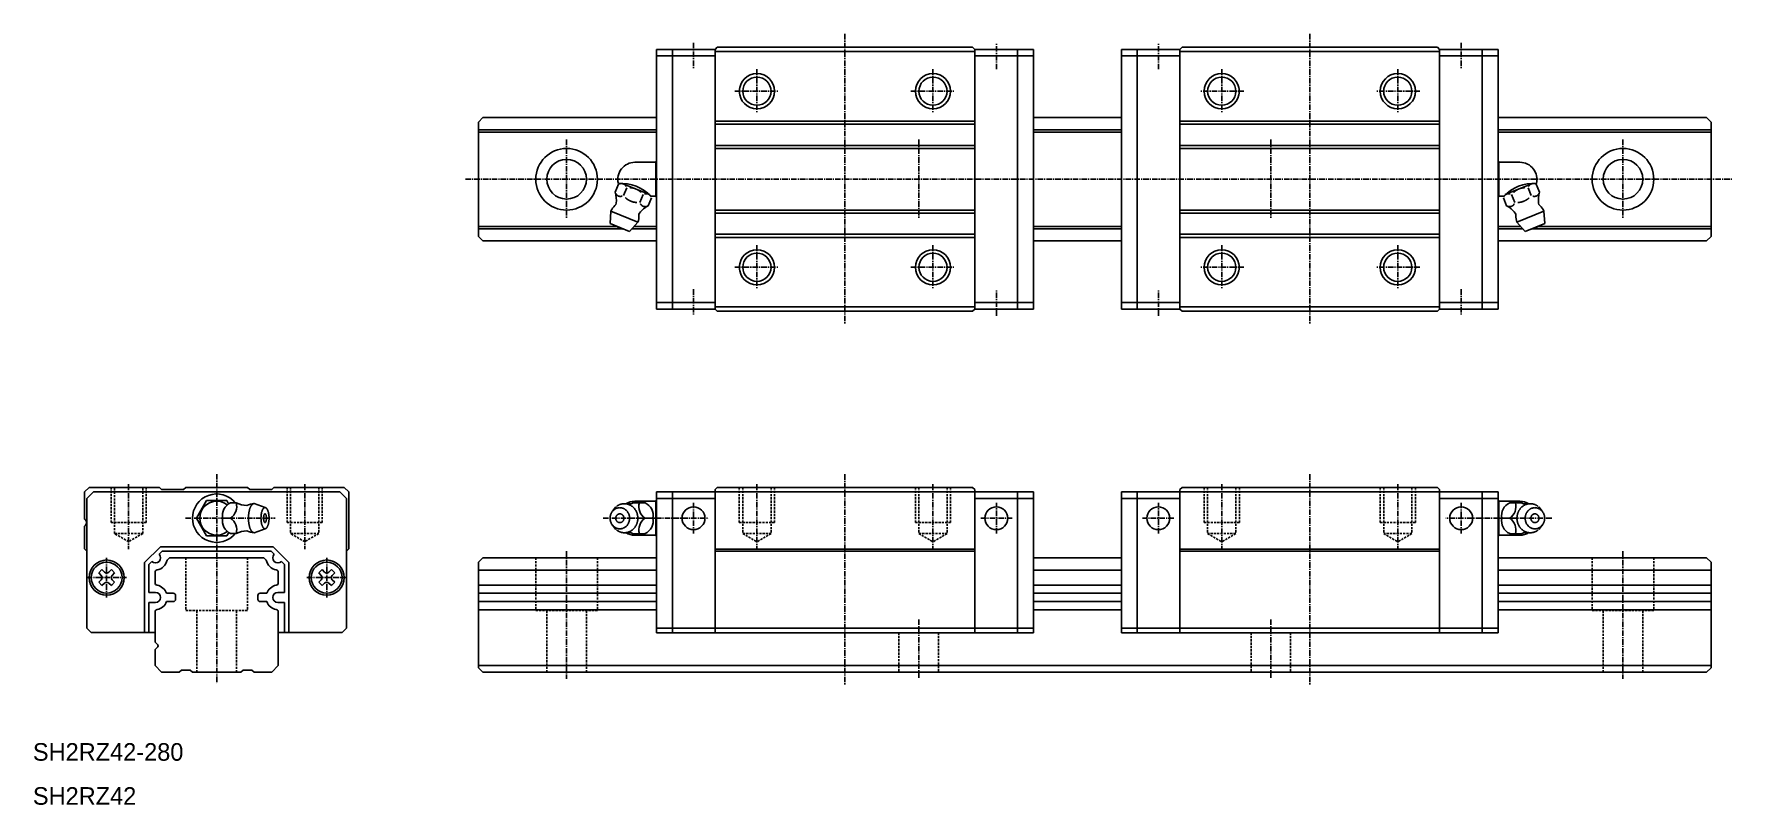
# Model space of a CAD drawing. Extents: x 10 to 396, y 10 to 185.
import ezdxf

# ---------------------------------------------------------------- set-up
doc = ezdxf.new("R2010")
doc.units = 0
doc.linetypes.add('CENTER', pattern=[2, 1.25, -0.25, 0.25, -0.25])
doc.linetypes.add('DASHED', pattern=[0.75, 0.5, -0.25])
doc.layers.get('0').update_dxf_attribs({"linetype": 'CONTINUOUS'})
doc.layers.add('CENTER', color=1, linetype='CENTER')

msp = doc.modelspace()

# ---------------------------------------------------------------- texts
at = {"color": 7, "linetype": 'CONTINUOUS'}
for s, p in [('SH2RZ42-280', (10, 20)), ('SH2RZ42', (10, 10))]:
    msp.add_text(s, height=4, dxfattribs=at).set_placement(p)

# ---------------------------------------------------------------- linework, layer by layer
at = {"color": 7, "linetype": 'CONTINUOUS'}
for p, q in [((151.69, 181.59), (151.69, 122.59)), ((151.69, 181.59), (164.99, 181.59)), ((155.29, 181.59), (155.29, 122.59)), ((165.49, 182.09), (164.99, 181.59)), ((164.99, 181.59), (164.99, 122.59)), ((165.49, 182.09), (223.49, 182.09)), ((223.49, 182.09), (223.99, 181.59)), ((223.99, 181.59), (223.99, 122.59)), ((223.99, 181.59), (237.29, 181.59)), ((233.69, 122.59), (233.69, 181.59)), ((237.29, 122.59), (237.29, 181.59)), ((257.29, 122.59), (257.29, 181.59)), ((270.59, 181.59), (257.29, 181.59)), ((260.89, 122.59), (260.89, 181.59)), ((271.09, 182.09), (270.59, 181.59)), ((270.59, 181.59), (270.59, 122.59)), ((329.09, 182.09), (271.09, 182.09)), ((329.09, 182.09), (329.59, 181.59)), ((329.59, 181.59), (329.59, 122.59)), ((342.89, 181.59), (329.59, 181.59)), ((339.29, 181.59), (339.29, 122.59)), ((342.89, 181.59), (342.89, 122.59)), ((151.69, 180.09), (164.99, 180.09)), ((164.99, 181.09), (223.99, 181.09)), ((223.99, 180.09), (237.29, 180.09)), ((270.59, 180.09), (257.29, 180.09)), ((329.59, 181.09), (270.59, 181.09)), ((342.89, 180.09), (329.59, 180.09)), ((111.25, 165.09), (112.25, 166.09)), ((112.25, 166.09), (151.69, 166.09)), ((237.29, 166.09), (257.29, 166.09)), ((342.89, 166.09), (390.25, 166.09)), ((391.25, 165.09), (390.25, 166.09)), ((111.25, 165.09), (111.25, 139.09)), ((111.25, 163.35), (151.69, 163.35)), ((111.25, 162.8), (151.69, 162.8)), ((164.99, 165.29), (223.99, 165.29)), ((164.99, 164.59), (223.99, 164.59)), ((237.29, 163.35), (257.29, 163.35)), ((237.29, 162.8), (257.29, 162.8)), ((329.59, 165.29), (270.59, 165.29)), ((329.59, 164.59), (270.59, 164.59)), ((342.89, 163.35), (391.25, 163.35)), ((342.89, 162.8), (391.25, 162.8)), ((391.25, 165.09), (391.25, 139.09)), ((164.99, 159.79), (223.99, 159.79)), ((164.99, 159.09), (223.99, 159.09)), ((329.59, 159.79), (270.59, 159.79)), ((329.59, 159.09), (270.59, 159.09)), ((151.54, 155.94), (146.74, 155.94)), ((151.54, 155.94), (151.69, 156.21)), ((151.54, 155.94), (151.54, 148.24)), ((343.05, 155.94), (342.89, 156.21)), ((343.05, 155.94), (343.05, 148.24)), ((343.05, 155.94), (347.84, 155.94)), ((142.29, 149.15), (143.04, 150.94)), ((150.06, 148.6), (143.9, 151.16)), ((344.52, 148.6), (350.69, 151.16)), ((352.29, 149.15), (351.55, 150.94)), ((144.16, 148.37), (144.91, 150.17)), ((147.9, 146.82), (148.65, 148.62)), ((149.78, 146.05), (150.52, 147.84)), ((151.54, 148.24), (150.44, 148.24)), ((151.69, 147.96), (151.54, 148.24)), ((342.89, 147.96), (343.05, 148.24)), ((343.05, 148.24), (344.15, 148.24)), ((344.81, 146.05), (344.07, 147.84)), ((346.68, 146.82), (345.94, 148.62)), ((350.42, 148.37), (349.68, 150.17)), ((141.13, 142.02), (141.33, 144.86)), ((147.43, 142.34), (141.33, 144.86)), ((164.99, 145.09), (223.99, 145.09)), ((164.99, 144.39), (223.99, 144.39)), ((329.59, 145.09), (270.59, 145.09)), ((329.59, 144.39), (270.59, 144.39)), ((347.16, 142.34), (353.26, 144.86)), ((353.46, 142.02), (353.26, 144.86)), ((111.25, 141.37), (142.63, 141.37)), ((111.25, 140.82), (143.86, 140.82)), ((111.25, 139.09), (112.25, 138.09)), ((145.56, 140.19), (141.13, 142.02)), ((147.43, 142.34), (145.56, 140.19)), ((146.11, 140.82), (151.69, 140.82)), ((146.59, 141.37), (151.69, 141.37)), ((164.99, 139.59), (223.99, 139.59)), ((237.29, 141.37), (257.29, 141.37)), ((237.29, 140.82), (257.29, 140.82)), ((329.59, 139.59), (270.59, 139.59)), ((347.99, 141.37), (342.89, 141.37)), ((342.89, 141.37), (347.99, 141.37)), ((348.47, 140.82), (342.89, 140.82)), ((342.89, 140.82), (348.47, 140.82)), ((347.16, 142.34), (349.02, 140.19)), ((349.02, 140.19), (353.46, 142.02)), ((350.56, 140.82), (391.25, 140.82)), ((351.89, 141.37), (391.25, 141.37)), ((391.25, 139.09), (390.25, 138.09)), ((112.25, 138.09), (151.69, 138.09)), ((164.99, 138.89), (223.99, 138.89)), ((237.29, 138.09), (257.29, 138.09)), ((329.59, 138.89), (270.59, 138.89)), ((342.89, 138.09), (390.25, 138.09)), ((151.69, 124.09), (164.99, 124.09)), ((223.99, 124.09), (237.29, 124.09)), ((270.59, 124.09), (257.29, 124.09)), ((342.89, 124.09), (329.59, 124.09)), ((151.69, 122.59), (164.99, 122.59)), ((164.99, 123.09), (223.99, 123.09)), ((164.99, 122.59), (165.49, 122.09)), ((165.49, 122.09), (223.49, 122.09)), ((223.99, 122.59), (223.49, 122.09)), ((223.99, 122.59), (237.29, 122.59)), ((270.59, 122.59), (257.29, 122.59)), ((329.59, 123.09), (270.59, 123.09)), ((270.59, 122.59), (271.09, 122.09)), ((329.09, 122.09), (271.09, 122.09)), ((329.59, 122.59), (329.09, 122.09)), ((342.89, 122.59), (329.59, 122.59)), ((21.75, 81.1), (22.75, 82.1)), ((21.75, 74.91), (21.75, 81.1)), ((22.25, 79.6), (23.75, 81.1)), ((22.75, 82.1), (38.75, 82.1)), ((23.75, 81.1), (79.75, 81.1)), ((39.25, 81.6), (38.75, 82.1)), ((39.25, 81.6), (44.25, 81.6)), ((44.25, 81.6), (44.75, 82.1)), ((44.75, 82.1), (58.75, 82.1)), ((58.75, 82.1), (59.25, 81.6)), ((59.25, 81.6), (64.25, 81.6)), ((64.75, 82.1), (64.25, 81.6)), ((64.75, 82.1), (80.75, 82.1)), ((79.75, 81.1), (81.25, 79.6)), ((80.75, 82.1), (81.75, 81.1)), ((81.75, 81.1), (81.75, 68.1)), ((151.69, 81.09), (151.69, 49.09)), ((164.99, 81.09), (151.69, 81.09)), ((155.29, 81.09), (155.29, 49.09)), ((165.49, 82.09), (164.99, 81.59)), ((164.99, 81.59), (164.99, 49.09)), ((164.99, 81.09), (223.99, 81.09)), ((165.49, 82.09), (223.49, 82.09)), ((223.49, 82.09), (223.99, 81.59)), ((223.99, 81.59), (223.99, 49.09)), ((237.29, 81.09), (223.99, 81.09)), ((233.69, 49.09), (233.69, 81.09)), ((237.29, 49.09), (237.29, 81.09)), ((257.29, 49.09), (257.29, 81.09)), ((257.29, 81.09), (270.59, 81.09)), ((260.89, 49.09), (260.89, 81.09)), ((271.09, 82.09), (270.59, 81.59)), ((270.59, 81.59), (270.59, 49.09)), ((329.59, 81.09), (270.59, 81.09)), ((329.09, 82.09), (271.09, 82.09)), ((329.09, 82.09), (329.59, 81.59)), ((329.59, 81.59), (329.59, 49.09)), ((329.59, 81.09), (342.89, 81.09)), ((339.29, 81.09), (339.29, 49.09)), ((342.89, 81.09), (342.89, 49.09)), ((22.25, 79.6), (22.25, 50.1)), ((49.44, 79.1), (47.13, 75.1)), ((49.44, 79.1), (51.75, 79.1)), ((51.75, 79.1), (54.06, 79.1)), ((54.47, 78.39), (54.06, 79.1)), ((54.9, 78.61), (56.17, 78.61)), ((62.73, 77.5), (60.24, 78.4)), ((81.25, 50.1), (81.25, 79.6)), ((142.47, 77.66), (141.67, 76.66)), ((146.39, 78.59), (149.08, 78.59)), ((151.54, 78.94), (146.74, 78.94)), ((151.54, 78.94), (151.62, 79.09)), ((151.54, 71.24), (151.54, 78.94)), ((151.69, 79.09), (151.62, 79.09)), ((164.99, 79.59), (151.69, 79.59)), ((237.29, 79.59), (223.99, 79.59)), ((257.29, 79.59), (270.59, 79.59)), ((329.59, 79.59), (342.89, 79.59)), ((342.89, 79.09), (342.96, 79.09)), ((343.05, 78.94), (342.96, 79.09)), ((343.05, 71.24), (343.05, 78.94)), ((343.05, 78.94), (347.84, 78.94)), ((348.19, 78.59), (345.51, 78.59)), ((352.11, 77.66), (352.92, 76.66)), ((21.85, 74.81), (21.75, 74.91)), ((21.85, 73.4), (21.75, 73.3)), ((49.44, 71.1), (47.13, 75.1)), ((53.1, 75.1), (54.9, 75.1)), ((142.47, 72.51), (141.67, 73.51)), ((150.86, 75.09), (149.07, 75.09)), ((343.72, 75.09), (345.52, 75.09)), ((352.11, 72.51), (352.92, 73.51)), ((21.75, 68.1), (21.75, 73.3)), ((49.44, 71.1), (51.75, 71.1)), ((51.75, 71.1), (54.06, 71.1)), ((54.48, 71.84), (54.06, 71.1)), ((54.9, 71.6), (56.17, 71.6)), ((62.73, 72.7), (60.24, 71.8)), ((146.39, 71.58), (149.08, 71.58)), ((151.54, 71.24), (146.74, 71.24)), ((151.62, 71.09), (151.54, 71.24)), ((151.69, 71.09), (151.62, 71.09)), ((342.89, 71.09), (342.96, 71.09)), ((342.96, 71.09), (343.05, 71.24)), ((343.05, 71.24), (347.84, 71.24)), ((348.19, 71.58), (345.51, 71.58)), ((22.25, 67.6), (21.75, 68.1)), ((38.95, 68.6), (35.35, 65)), ((39.37, 67.6), (38.67, 66.91)), ((38.95, 68.6), (64.55, 68.6)), ((39.37, 67.6), (64.14, 67.6)), ((41.04, 66.1), (40.49, 65.55)), ((41.04, 66.1), (62.46, 66.1)), ((63.01, 65.55), (62.46, 66.1)), ((64.83, 66.91), (64.14, 67.6)), ((68.15, 65), (64.55, 68.6)), ((81.75, 68.1), (81.25, 67.6)), ((111.25, 65.1), (112.25, 66.1)), ((151.69, 66.1), (112.25, 66.1)), ((164.99, 68.09), (223.99, 68.09)), ((164.99, 67.59), (223.99, 67.59)), ((257.29, 66.1), (237.29, 66.1)), ((329.59, 68.09), (270.59, 68.09)), ((329.59, 67.59), (270.59, 67.59)), ((390.25, 66.1), (342.89, 66.1)), ((390.25, 66.1), (391.25, 65.1)), ((24.94, 62.67), (25.69, 63.41)), ((24.94, 62.67), (25.51, 62.1)), ((25.69, 63.41), (26.26, 62.84)), ((27.25, 62.84), (27.82, 63.41)), ((27.82, 63.41), (28.56, 62.67)), ((27.99, 62.1), (28.56, 62.67)), ((35.35, 65), (35.35, 49.1)), ((37.05, 65.28), (36.35, 64.59)), ((36.35, 64.59), (36.35, 58.25)), ((37.75, 60.45), (37.75, 62.76)), ((65.75, 62.76), (65.75, 60.45)), ((67.15, 64.59), (66.46, 65.28)), ((67.15, 58.25), (67.15, 64.59)), ((68.15, 49.1), (68.15, 65)), ((74.94, 62.67), (75.69, 63.41)), ((74.94, 62.67), (75.51, 62.1)), ((75.69, 63.41), (76.26, 62.84)), ((77.25, 62.84), (77.82, 63.41)), ((77.82, 63.41), (78.56, 62.67)), ((77.99, 62.1), (78.56, 62.67)), ((111.25, 65.1), (111.25, 41.1)), ((111.25, 63.29), (151.69, 63.29)), ((237.29, 63.29), (257.29, 63.29)), ((342.89, 63.29), (391.25, 63.29)), ((391.25, 65.1), (391.25, 41.1)), ((25.51, 61.11), (24.94, 60.54)), ((25.69, 59.8), (24.94, 60.54)), ((26.26, 60.37), (25.69, 59.8)), ((27.82, 59.8), (27.25, 60.37)), ((28.56, 60.54), (27.82, 59.8)), ((28.56, 60.54), (27.99, 61.11)), ((36.35, 58.25), (37.85, 58.25)), ((40.37, 58.05), (41.9, 58.05)), ((61.6, 58.05), (63.13, 58.05)), ((65.65, 58.25), (67.15, 58.25)), ((75.51, 61.11), (74.94, 60.54)), ((75.69, 59.8), (74.94, 60.54)), ((76.26, 60.37), (75.69, 59.8)), ((77.82, 59.8), (77.25, 60.37)), ((78.56, 60.54), (77.82, 59.8)), ((78.56, 60.54), (77.99, 61.11)), ((111.25, 59.92), (151.69, 59.92)), ((111.25, 58.05), (151.69, 58.05)), ((237.29, 59.92), (257.29, 59.92)), ((237.29, 58.05), (257.29, 58.05)), ((342.89, 59.92), (391.25, 59.92)), ((342.89, 58.05), (391.25, 58.05)), ((36.35, 55.95), (36.35, 49.1)), ((36.35, 55.95), (37.85, 55.95)), ((40.37, 56.15), (41.9, 56.15)), ((42.4, 56.65), (42.4, 57.55)), ((61.1, 57.55), (61.1, 56.65)), ((61.6, 56.15), (63.13, 56.15)), ((65.65, 55.95), (67.15, 55.95)), ((67.15, 49.1), (67.15, 55.95)), ((111.25, 56.15), (151.69, 56.15)), ((111.25, 54.29), (151.69, 54.29)), ((237.29, 56.15), (257.29, 56.15)), ((237.29, 54.29), (257.29, 54.29)), ((342.89, 56.15), (391.25, 56.15)), ((342.89, 54.29), (391.25, 54.29)), ((37.75, 46.95), (37.75, 53.76)), ((65.75, 53.76), (65.75, 41.6)), ((22.25, 50.1), (23.25, 49.1)), ((23.25, 49.1), (37.75, 49.1)), ((37.75, 46.95), (38.35, 46.35)), ((65.75, 49.1), (80.25, 49.1)), ((80.25, 49.1), (81.25, 50.1)), ((151.69, 50.09), (237.29, 50.09)), ((151.69, 49.09), (237.29, 49.09)), ((342.89, 50.09), (257.29, 50.09)), ((342.89, 49.09), (257.29, 49.09)), ((38.35, 45.86), (37.75, 45.26)), ((37.75, 41.6), (37.75, 45.26)), ((37.75, 41.6), (39.25, 40.1)), ((39.25, 40.1), (43.25, 40.1)), ((43.75, 40.6), (43.25, 40.1)), ((43.75, 40.6), (45.75, 40.6)), ((45.75, 40.6), (46.25, 40.1)), ((46.25, 40.1), (57.25, 40.1)), ((57.25, 40.1), (57.75, 40.6)), ((57.75, 40.6), (59.75, 40.6)), ((60.25, 40.1), (59.75, 40.6)), ((60.25, 40.1), (64.25, 40.1)), ((64.25, 40.1), (65.75, 41.6)), ((111.25, 41.6), (391.25, 41.6)), ((111.25, 41.1), (112.25, 40.1)), ((112.25, 40.1), (390.25, 40.1)), ((390.25, 40.1), (391.25, 41.1))]:
    msp.add_line(p, q, dxfattribs=at)
at = {"color": 3, "linetype": 'DASHED'}
for p, q in [((27.75, 74.1), (27.75, 82.1)), ((28.55, 71.6), (28.55, 82.1)), ((34.95, 71.6), (34.95, 82.1)), ((35.75, 74.1), (35.75, 82.1)), ((67.75, 82.1), (67.75, 74.1)), ((68.55, 82.1), (68.55, 71.6)), ((74.95, 82.1), (74.95, 71.6)), ((75.75, 82.1), (75.75, 74.1)), ((170.49, 82.09), (170.49, 74.09)), ((171.29, 82.09), (171.29, 71.59)), ((177.69, 82.09), (177.69, 71.59)), ((178.49, 82.09), (178.49, 74.09)), ((210.49, 82.09), (210.49, 74.09)), ((211.29, 82.09), (211.29, 71.59)), ((217.69, 82.09), (217.69, 71.59)), ((218.49, 82.09), (218.49, 74.09)), ((276.09, 82.09), (276.09, 74.09)), ((276.89, 82.09), (276.89, 71.59)), ((283.29, 82.09), (283.29, 71.59)), ((284.09, 82.09), (284.09, 74.09)), ((316.09, 82.09), (316.09, 74.09)), ((316.89, 82.09), (316.89, 71.59)), ((323.29, 82.09), (323.29, 71.59)), ((324.09, 82.09), (324.09, 74.09)), ((27.75, 74.1), (35.75, 74.1)), ((67.75, 74.1), (75.75, 74.1)), ((170.49, 74.09), (178.49, 74.09)), ((210.49, 74.09), (218.49, 74.09)), ((284.09, 74.09), (276.09, 74.09)), ((324.09, 74.09), (316.09, 74.09)), ((31.75, 69.76), (28.55, 71.6)), ((28.55, 71.6), (34.95, 71.6)), ((34.95, 71.6), (31.75, 69.76)), ((71.75, 69.76), (68.55, 71.6)), ((68.55, 71.6), (74.95, 71.6)), ((74.95, 71.6), (71.75, 69.76)), ((171.29, 71.59), (174.49, 69.74)), ((171.29, 71.59), (177.69, 71.59)), ((177.69, 71.59), (174.49, 69.74)), ((211.29, 71.59), (214.49, 69.74)), ((211.29, 71.59), (217.69, 71.59)), ((217.69, 71.59), (214.49, 69.74)), ((283.29, 71.59), (276.89, 71.59)), ((276.89, 71.59), (280.09, 69.74)), ((283.29, 71.59), (280.09, 69.74)), ((323.29, 71.59), (316.89, 71.59)), ((316.89, 71.59), (320.09, 69.74)), ((323.29, 71.59), (320.09, 69.74)), ((44.75, 66.1), (44.75, 54.1)), ((58.75, 66.1), (58.75, 54.1)), ((124.25, 66.1), (124.25, 54.1)), ((138.25, 66.1), (138.25, 54.1)), ((364.25, 66.1), (364.25, 54.1)), ((378.25, 66.1), (378.25, 54.1)), ((44.75, 54.1), (58.75, 54.1)), ((47.25, 54.1), (47.25, 40.1)), ((56.25, 54.1), (56.25, 40.1)), ((124.25, 54.1), (138.25, 54.1)), ((126.75, 54.1), (126.75, 40.1)), ((135.75, 54.1), (135.75, 40.1)), ((364.25, 54.1), (378.25, 54.1)), ((366.75, 54.1), (366.75, 40.1)), ((375.75, 54.1), (375.75, 40.1)), ((206.75, 49.09), (206.75, 40.1)), ((215.75, 49.09), (215.75, 40.1)), ((286.75, 49.09), (286.75, 40.1)), ((295.75, 49.09), (295.75, 40.1))]:
    msp.add_line(p, q, dxfattribs=at)
at = {"color": 7, "linetype": 'CONTINUOUS'}
for points in [[(144.77, 150.49, 0), (144.76, 150.5, 0), (144.75, 150.51, 0), (144.75, 150.53, 0), (144.74, 150.54, 0), (144.73, 150.55, 0), (144.73, 150.56, 0), (144.72, 150.57, 0), (144.71, 150.59, 0), (144.7, 150.6, 0), (144.7, 150.61, 0), (144.69, 150.62, 0), (144.68, 150.63, 0), (144.67, 150.64, 0), (144.66, 150.65, 0), (144.66, 150.66, 0), (144.65, 150.67, 0), (144.64, 150.68, 0), (144.63, 150.69, 0), (144.62, 150.7, 0), (144.62, 150.72, 0), (144.61, 150.72, 0), (144.6, 150.73, 0), (144.59, 150.74, 0), (144.58, 150.75, 0), (144.57, 150.76, 0), (144.56, 150.77, 0), (144.55, 150.78, 0), (144.54, 150.79, 0), (144.54, 150.8, 0), (144.53, 150.81, 0), (144.52, 150.82, 0), (144.51, 150.83, 0), (144.5, 150.84, 0), (144.49, 150.84, 0), (144.48, 150.85, 0), (144.47, 150.86, 0), (144.46, 150.87, 0), (144.45, 150.88, 0), (144.44, 150.89, 0), (144.43, 150.89, 0), (144.42, 150.9, 0), (144.41, 150.91, 0), (144.4, 150.92, 0), (144.39, 150.92, 0), (144.38, 150.93, 0), (144.37, 150.94, 0), (144.36, 150.94, 0), (144.35, 150.95, 0), (144.34, 150.96, 0), (144.33, 150.97, 0), (144.32, 150.97, 0), (144.31, 150.98, 0), (144.3, 150.98, 0), (144.28, 150.99, 0), (144.27, 151, 0), (144.26, 151, 0), (144.25, 151.01, 0), (144.24, 151.01, 0), (144.23, 151.02, 0), (144.22, 151.02, 0), (144.21, 151.03, 0), (144.2, 151.03, 0), (144.19, 151.04, 0), (144.17, 151.04, 0), (144.16, 151.05, 0), (144.15, 151.05, 0), (144.14, 151.06, 0), (144.13, 151.06, 0), (144.12, 151.07, 0), (144.1, 151.07, 0), (144.09, 151.07, 0), (144.08, 151.08, 0), (144.07, 151.08, 0), (144.06, 151.09, 0), (144.04, 151.09, 0), (144.03, 151.09, 0), (144.02, 151.09, 0), (144.01, 151.1, 0), (144, 151.1, 0), (143.98, 151.1, 0), (143.97, 151.1, 0), (143.96, 151.11, 0), (143.95, 151.11, 0), (143.94, 151.11, 0), (143.92, 151.11, 0), (143.91, 151.12, 0), (143.9, 151.12, 0), (143.88, 151.12, 0), (143.87, 151.12, 0), (143.86, 151.12, 0), (143.85, 151.12, 0), (143.83, 151.12, 0), (143.82, 151.13, 0), (143.81, 151.13, 0), (143.8, 151.13, 0), (143.78, 151.13, 0), (143.77, 151.13, 0), (143.76, 151.13, 0), (143.75, 151.13, 0), (143.73, 151.13, 0), (143.72, 151.13, 0), (143.71, 151.13, 0), (143.69, 151.13, 0), (143.68, 151.13, 0), (143.67, 151.13, 0), (143.65, 151.13, 0), (143.64, 151.12, 0), (143.63, 151.12, 0), (143.62, 151.12, 0), (143.6, 151.12, 0), (143.59, 151.12, 0), (143.57, 151.12, 0), (143.56, 151.12, 0), (143.55, 151.11, 0), (143.54, 151.11, 0), (143.52, 151.11, 0), (143.51, 151.11, 0), (143.5, 151.1, 0), (143.48, 151.1, 0), (143.47, 151.1, 0), (143.46, 151.1, 0), (143.44, 151.09, 0), (143.43, 151.09, 0), (143.42, 151.09, 0), (143.4, 151.09, 0), (143.39, 151.08, 0), (143.38, 151.08, 0), (143.36, 151.07, 0)], [(349.82, 150.49, 0), (349.82, 150.5, 0), (349.83, 150.51, 0), (349.84, 150.53, 0), (349.84, 150.54, 0), (349.85, 150.55, 0), (349.86, 150.56, 0), (349.87, 150.57, 0), (349.87, 150.59, 0), (349.88, 150.6, 0), (349.89, 150.61, 0), (349.9, 150.62, 0), (349.9, 150.63, 0), (349.91, 150.64, 0), (349.92, 150.65, 0), (349.93, 150.66, 0), (349.94, 150.67, 0), (349.94, 150.68, 0), (349.95, 150.69, 0), (349.96, 150.7, 0), (349.97, 150.72, 0), (349.98, 150.72, 0), (349.99, 150.73, 0), (350, 150.74, 0), (350, 150.75, 0), (350.01, 150.76, 0), (350.02, 150.77, 0), (350.03, 150.78, 0), (350.04, 150.79, 0), (350.05, 150.8, 0), (350.06, 150.81, 0), (350.07, 150.82, 0), (350.08, 150.83, 0), (350.09, 150.84, 0), (350.1, 150.84, 0), (350.11, 150.85, 0), (350.12, 150.86, 0), (350.13, 150.87, 0), (350.13, 150.88, 0), (350.14, 150.89, 0), (350.15, 150.89, 0), (350.16, 150.9, 0), (350.17, 150.91, 0), (350.18, 150.92, 0), (350.2, 150.92, 0), (350.21, 150.93, 0), (350.22, 150.94, 0), (350.23, 150.94, 0), (350.24, 150.95, 0), (350.25, 150.96, 0), (350.26, 150.97, 0), (350.27, 150.97, 0), (350.28, 150.98, 0), (350.29, 150.98, 0), (350.3, 150.99, 0), (350.31, 151, 0), (350.32, 151, 0), (350.33, 151.01, 0), (350.34, 151.01, 0), (350.36, 151.02, 0), (350.37, 151.02, 0), (350.38, 151.03, 0), (350.39, 151.03, 0), (350.4, 151.04, 0), (350.41, 151.04, 0), (350.42, 151.05, 0), (350.44, 151.05, 0), (350.45, 151.06, 0), (350.46, 151.06, 0), (350.47, 151.07, 0), (350.48, 151.07, 0), (350.49, 151.07, 0), (350.51, 151.08, 0), (350.52, 151.08, 0), (350.53, 151.09, 0), (350.54, 151.09, 0), (350.55, 151.09, 0), (350.57, 151.09, 0), (350.58, 151.1, 0), (350.59, 151.1, 0), (350.6, 151.1, 0), (350.61, 151.1, 0), (350.63, 151.11, 0), (350.64, 151.11, 0), (350.65, 151.11, 0), (350.66, 151.11, 0), (350.68, 151.12, 0), (350.69, 151.12, 0), (350.7, 151.12, 0), (350.71, 151.12, 0), (350.73, 151.12, 0), (350.74, 151.12, 0), (350.75, 151.12, 0), (350.76, 151.13, 0), (350.78, 151.13, 0), (350.79, 151.13, 0), (350.8, 151.13, 0), (350.81, 151.13, 0), (350.83, 151.13, 0), (350.84, 151.13, 0), (350.85, 151.13, 0), (350.87, 151.13, 0), (350.88, 151.13, 0), (350.89, 151.13, 0), (350.91, 151.13, 0), (350.92, 151.13, 0), (350.93, 151.13, 0), (350.94, 151.12, 0), (350.96, 151.12, 0), (350.97, 151.12, 0), (350.98, 151.12, 0), (351, 151.12, 0), (351.01, 151.12, 0), (351.02, 151.12, 0), (351.04, 151.11, 0), (351.05, 151.11, 0), (351.06, 151.11, 0), (351.08, 151.11, 0), (351.09, 151.1, 0), (351.1, 151.1, 0), (351.12, 151.1, 0), (351.13, 151.1, 0), (351.14, 151.09, 0), (351.16, 151.09, 0), (351.17, 151.09, 0), (351.18, 151.09, 0), (351.2, 151.08, 0), (351.21, 151.08, 0), (351.22, 151.07, 0)], [(142.43, 148.82, 0), (142.44, 148.81, 0), (142.44, 148.8, 0), (142.45, 148.79, 0), (142.46, 148.78, 0), (142.46, 148.76, 0), (142.47, 148.75, 0), (142.48, 148.74, 0), (142.49, 148.73, 0), (142.5, 148.72, 0), (142.5, 148.71, 0), (142.51, 148.7, 0), (142.52, 148.69, 0), (142.53, 148.68, 0), (142.53, 148.66, 0), (142.54, 148.65, 0), (142.55, 148.64, 0), (142.56, 148.63, 0), (142.57, 148.62, 0), (142.57, 148.61, 0), (142.58, 148.6, 0), (142.59, 148.59, 0), (142.6, 148.58, 0), (142.61, 148.57, 0), (142.62, 148.56, 0), (142.63, 148.55, 0), (142.63, 148.54, 0), (142.64, 148.53, 0), (142.65, 148.52, 0), (142.66, 148.51, 0), (142.67, 148.51, 0), (142.68, 148.5, 0), (142.69, 148.49, 0), (142.7, 148.48, 0), (142.71, 148.47, 0), (142.72, 148.46, 0), (142.73, 148.46, 0), (142.74, 148.45, 0), (142.75, 148.44, 0), (142.76, 148.43, 0), (142.77, 148.42, 0), (142.78, 148.41, 0), (142.79, 148.41, 0), (142.8, 148.4, 0), (142.81, 148.39, 0), (142.82, 148.38, 0), (142.83, 148.38, 0), (142.84, 148.37, 0), (142.85, 148.36, 0), (142.86, 148.36, 0), (142.87, 148.35, 0), (142.88, 148.34, 0), (142.89, 148.34, 0), (142.9, 148.33, 0), (142.91, 148.33, 0), (142.93, 148.32, 0), (142.94, 148.31, 0), (142.95, 148.31, 0), (142.96, 148.3, 0), (142.97, 148.3, 0), (142.98, 148.29, 0), (142.99, 148.29, 0), (143, 148.28, 0), (143.01, 148.28, 0), (143.02, 148.27, 0), (143.04, 148.27, 0), (143.05, 148.26, 0), (143.06, 148.26, 0), (143.07, 148.25, 0), (143.08, 148.25, 0), (143.09, 148.25, 0), (143.11, 148.24, 0), (143.12, 148.24, 0), (143.13, 148.24, 0), (143.14, 148.23, 0), (143.15, 148.23, 0), (143.17, 148.22, 0), (143.18, 148.22, 0), (143.19, 148.22, 0), (143.2, 148.22, 0), (143.21, 148.21, 0), (143.23, 148.21, 0), (143.24, 148.21, 0), (143.25, 148.21, 0), (143.26, 148.2, 0), (143.28, 148.2, 0), (143.29, 148.2, 0), (143.3, 148.2, 0), (143.31, 148.2, 0), (143.33, 148.19, 0), (143.34, 148.19, 0), (143.35, 148.19, 0), (143.36, 148.19, 0), (143.38, 148.19, 0), (143.39, 148.19, 0), (143.4, 148.19, 0), (143.41, 148.19, 0), (143.43, 148.19, 0), (143.44, 148.19, 0), (143.45, 148.19, 0), (143.47, 148.19, 0), (143.48, 148.19, 0), (143.49, 148.19, 0), (143.5, 148.19, 0), (143.52, 148.19, 0), (143.53, 148.19, 0), (143.54, 148.19, 0), (143.56, 148.19, 0), (143.57, 148.19, 0), (143.58, 148.19, 0), (143.6, 148.19, 0), (143.61, 148.2, 0), (143.62, 148.2, 0), (143.64, 148.2, 0), (143.65, 148.2, 0), (143.66, 148.2, 0), (143.68, 148.21, 0), (143.69, 148.21, 0), (143.7, 148.21, 0), (143.72, 148.21, 0), (143.73, 148.22, 0), (143.74, 148.22, 0), (143.76, 148.22, 0), (143.77, 148.22, 0), (143.78, 148.23, 0), (143.8, 148.23, 0), (143.81, 148.24, 0), (143.82, 148.24, 0), (143.84, 148.24, 0)], [(144.64, 147.87, 0), (144.65, 147.86, 0), (144.67, 147.84, 0), (144.69, 147.83, 0), (144.7, 147.81, 0), (144.72, 147.8, 0), (144.74, 147.78, 0), (144.76, 147.77, 0), (144.77, 147.75, 0), (144.79, 147.74, 0), (144.81, 147.72, 0), (144.83, 147.71, 0), (144.84, 147.69, 0), (144.86, 147.68, 0), (144.88, 147.67, 0), (144.9, 147.65, 0), (144.91, 147.64, 0), (144.93, 147.63, 0), (144.95, 147.61, 0), (144.97, 147.6, 0), (144.99, 147.59, 0), (145, 147.57, 0), (145.02, 147.56, 0), (145.04, 147.55, 0), (145.06, 147.53, 0), (145.08, 147.52, 0), (145.09, 147.51, 0), (145.11, 147.5, 0), (145.13, 147.48, 0), (145.15, 147.47, 0), (145.17, 147.46, 0), (145.19, 147.45, 0), (145.21, 147.44, 0), (145.22, 147.42, 0), (145.24, 147.41, 0), (145.26, 147.4, 0), (145.28, 147.39, 0), (145.3, 147.38, 0), (145.32, 147.37, 0), (145.34, 147.35, 0), (145.36, 147.34, 0), (145.38, 147.33, 0), (145.4, 147.32, 0), (145.41, 147.31, 0), (145.43, 147.3, 0), (145.45, 147.29, 0), (145.47, 147.28, 0), (145.49, 147.27, 0), (145.51, 147.26, 0), (145.53, 147.25, 0), (145.55, 147.24, 0), (145.57, 147.23, 0), (145.59, 147.22, 0), (145.61, 147.21, 0), (145.63, 147.2, 0), (145.65, 147.19, 0), (145.67, 147.18, 0), (145.69, 147.17, 0), (145.71, 147.16, 0), (145.73, 147.15, 0), (145.75, 147.14, 0), (145.77, 147.13, 0), (145.79, 147.13, 0), (145.81, 147.12, 0), (145.83, 147.11, 0), (145.85, 147.1, 0), (145.87, 147.09, 0), (145.89, 147.09, 0), (145.91, 147.08, 0), (145.93, 147.07, 0), (145.95, 147.06, 0), (145.97, 147.05, 0), (146, 147.05, 0), (146.02, 147.04, 0), (146.04, 147.03, 0), (146.06, 147.02, 0), (146.08, 147.02, 0), (146.1, 147.01, 0), (146.12, 147, 0), (146.14, 147, 0), (146.16, 146.99, 0), (146.18, 146.98, 0), (146.2, 146.98, 0), (146.23, 146.97, 0), (146.25, 146.96, 0), (146.27, 146.96, 0), (146.29, 146.95, 0), (146.31, 146.95, 0), (146.33, 146.94, 0), (146.35, 146.93, 0), (146.38, 146.93, 0), (146.4, 146.92, 0), (146.42, 146.92, 0), (146.44, 146.91, 0), (146.46, 146.91, 0), (146.48, 146.9, 0), (146.5, 146.9, 0), (146.53, 146.89, 0), (146.55, 146.89, 0), (146.57, 146.88, 0), (146.59, 146.88, 0), (146.61, 146.88, 0), (146.63, 146.87, 0), (146.66, 146.87, 0), (146.68, 146.86, 0), (146.7, 146.86, 0), (146.72, 146.86, 0), (146.75, 146.85, 0), (146.77, 146.85, 0), (146.79, 146.85, 0), (146.81, 146.84, 0), (146.83, 146.84, 0), (146.85, 146.84, 0), (146.88, 146.83, 0), (146.9, 146.83, 0), (146.92, 146.83, 0), (146.94, 146.82, 0), (146.97, 146.82, 0), (146.99, 146.82, 0), (147.01, 146.82, 0), (147.03, 146.82, 0), (147.06, 146.81, 0), (147.08, 146.81, 0), (147.1, 146.81, 0), (147.12, 146.81, 0), (147.15, 146.81, 0), (147.17, 146.81, 0), (147.19, 146.81, 0), (147.21, 146.8, 0)], [(148.17, 149.12, 0), (148.16, 149.13, 0), (148.14, 149.15, 0), (148.12, 149.16, 0), (148.11, 149.18, 0), (148.09, 149.19, 0), (148.07, 149.21, 0), (148.06, 149.22, 0), (148.04, 149.24, 0), (148.02, 149.25, 0), (148, 149.27, 0), (147.99, 149.28, 0), (147.97, 149.3, 0), (147.95, 149.31, 0), (147.93, 149.32, 0), (147.91, 149.34, 0), (147.9, 149.35, 0), (147.88, 149.37, 0), (147.86, 149.38, 0), (147.84, 149.39, 0), (147.82, 149.41, 0), (147.81, 149.42, 0), (147.79, 149.43, 0), (147.77, 149.44, 0), (147.75, 149.46, 0), (147.73, 149.47, 0), (147.72, 149.48, 0), (147.7, 149.49, 0), (147.68, 149.51, 0), (147.66, 149.52, 0), (147.64, 149.53, 0), (147.62, 149.54, 0), (147.6, 149.56, 0), (147.59, 149.57, 0), (147.57, 149.58, 0), (147.55, 149.59, 0), (147.53, 149.6, 0), (147.51, 149.61, 0), (147.49, 149.62, 0), (147.47, 149.64, 0), (147.45, 149.65, 0), (147.43, 149.66, 0), (147.41, 149.67, 0), (147.4, 149.68, 0), (147.38, 149.69, 0), (147.36, 149.7, 0), (147.34, 149.71, 0), (147.32, 149.72, 0), (147.3, 149.73, 0), (147.28, 149.74, 0), (147.26, 149.75, 0), (147.24, 149.76, 0), (147.22, 149.77, 0), (147.2, 149.78, 0), (147.18, 149.79, 0), (147.16, 149.8, 0), (147.14, 149.81, 0), (147.12, 149.82, 0), (147.1, 149.83, 0), (147.08, 149.84, 0), (147.06, 149.85, 0), (147.04, 149.86, 0), (147.02, 149.86, 0), (147, 149.87, 0), (146.98, 149.88, 0), (146.96, 149.89, 0), (146.94, 149.9, 0), (146.92, 149.91, 0), (146.9, 149.91, 0), (146.88, 149.92, 0), (146.86, 149.93, 0), (146.84, 149.94, 0), (146.82, 149.94, 0), (146.79, 149.95, 0), (146.77, 149.96, 0), (146.75, 149.97, 0), (146.73, 149.97, 0), (146.71, 149.98, 0), (146.69, 149.99, 0), (146.67, 150, 0), (146.65, 150, 0), (146.63, 150.01, 0), (146.61, 150.01, 0), (146.59, 150.02, 0), (146.56, 150.03, 0), (146.54, 150.03, 0), (146.52, 150.04, 0), (146.5, 150.04, 0), (146.48, 150.05, 0), (146.46, 150.06, 0), (146.44, 150.06, 0), (146.41, 150.07, 0), (146.39, 150.07, 0), (146.37, 150.08, 0), (146.35, 150.08, 0), (146.33, 150.09, 0), (146.31, 150.09, 0), (146.29, 150.1, 0), (146.26, 150.1, 0), (146.24, 150.11, 0), (146.22, 150.11, 0), (146.2, 150.12, 0), (146.18, 150.12, 0), (146.15, 150.12, 0), (146.13, 150.13, 0), (146.11, 150.13, 0), (146.09, 150.13, 0), (146.07, 150.14, 0), (146.04, 150.14, 0), (146.02, 150.15, 0), (146, 150.15, 0), (145.98, 150.15, 0), (145.96, 150.15, 0), (145.93, 150.16, 0), (145.91, 150.16, 0), (145.89, 150.16, 0), (145.87, 150.17, 0), (145.84, 150.17, 0), (145.82, 150.17, 0), (145.8, 150.17, 0), (145.78, 150.18, 0), (145.75, 150.18, 0), (145.73, 150.18, 0), (145.71, 150.18, 0), (145.69, 150.18, 0), (145.66, 150.18, 0), (145.64, 150.19, 0), (145.62, 150.19, 0), (145.6, 150.19, 0)], [(150.38, 148.17, 0), (150.37, 148.18, 0), (150.37, 148.19, 0), (150.36, 148.2, 0), (150.35, 148.21, 0), (150.35, 148.23, 0), (150.34, 148.24, 0), (150.33, 148.25, 0), (150.32, 148.26, 0), (150.32, 148.27, 0), (150.31, 148.28, 0), (150.3, 148.29, 0), (150.29, 148.31, 0), (150.28, 148.32, 0), (150.28, 148.33, 0), (150.27, 148.34, 0), (150.26, 148.35, 0), (150.25, 148.36, 0), (150.25, 148.37, 0), (150.24, 148.38, 0), (150.23, 148.39, 0), (150.22, 148.4, 0), (150.21, 148.41, 0), (150.2, 148.42, 0), (150.19, 148.43, 0), (150.19, 148.44, 0), (150.18, 148.45, 0), (150.17, 148.46, 0), (150.16, 148.47, 0), (150.15, 148.48, 0), (150.14, 148.49, 0), (150.13, 148.49, 0), (150.12, 148.5, 0), (150.11, 148.51, 0), (150.1, 148.52, 0), (150.09, 148.53, 0), (150.08, 148.54, 0), (150.07, 148.54, 0), (150.06, 148.55, 0), (150.05, 148.56, 0), (150.04, 148.57, 0), (150.03, 148.58, 0), (150.02, 148.58, 0), (150.01, 148.59, 0), (150, 148.6, 0), (149.99, 148.61, 0), (149.98, 148.61, 0), (149.97, 148.62, 0), (149.96, 148.63, 0), (149.95, 148.63, 0), (149.94, 148.64, 0), (149.93, 148.65, 0), (149.92, 148.65, 0), (149.91, 148.66, 0), (149.9, 148.66, 0), (149.89, 148.67, 0), (149.88, 148.68, 0), (149.87, 148.68, 0), (149.85, 148.69, 0), (149.84, 148.69, 0), (149.83, 148.7, 0), (149.82, 148.7, 0), (149.81, 148.71, 0), (149.8, 148.71, 0), (149.79, 148.72, 0), (149.77, 148.72, 0), (149.76, 148.73, 0), (149.75, 148.73, 0), (149.74, 148.74, 0), (149.73, 148.74, 0), (149.72, 148.75, 0), (149.7, 148.75, 0), (149.69, 148.75, 0), (149.68, 148.76, 0), (149.67, 148.76, 0), (149.66, 148.76, 0), (149.64, 148.77, 0), (149.63, 148.77, 0), (149.62, 148.77, 0), (149.61, 148.78, 0), (149.6, 148.78, 0), (149.58, 148.78, 0), (149.57, 148.78, 0), (149.56, 148.78, 0), (149.55, 148.79, 0), (149.53, 148.79, 0), (149.52, 148.79, 0), (149.51, 148.79, 0), (149.5, 148.79, 0), (149.49, 148.8, 0), (149.47, 148.8, 0), (149.46, 148.8, 0), (149.45, 148.8, 0), (149.43, 148.8, 0), (149.42, 148.8, 0), (149.41, 148.8, 0), (149.4, 148.8, 0), (149.38, 148.8, 0), (149.37, 148.8, 0), (149.36, 148.8, 0), (149.34, 148.8, 0), (149.33, 148.8, 0), (149.32, 148.8, 0), (149.31, 148.8, 0), (149.29, 148.8, 0), (149.28, 148.8, 0), (149.27, 148.8, 0), (149.25, 148.8, 0), (149.24, 148.8, 0), (149.23, 148.8, 0), (149.21, 148.8, 0), (149.2, 148.79, 0), (149.19, 148.79, 0), (149.18, 148.79, 0), (149.16, 148.79, 0), (149.15, 148.79, 0), (149.13, 148.78, 0), (149.12, 148.78, 0), (149.11, 148.78, 0), (149.09, 148.78, 0), (149.08, 148.78, 0), (149.07, 148.77, 0), (149.05, 148.77, 0), (149.04, 148.77, 0), (149.03, 148.76, 0), (149.01, 148.76, 0), (149, 148.76, 0), (148.99, 148.75, 0), (148.97, 148.75, 0)], [(344.2, 148.17, 0), (344.21, 148.18, 0), (344.22, 148.19, 0), (344.23, 148.2, 0), (344.23, 148.21, 0), (344.24, 148.23, 0), (344.25, 148.24, 0), (344.25, 148.25, 0), (344.26, 148.26, 0), (344.27, 148.27, 0), (344.28, 148.28, 0), (344.28, 148.29, 0), (344.29, 148.31, 0), (344.3, 148.32, 0), (344.31, 148.33, 0), (344.32, 148.34, 0), (344.32, 148.35, 0), (344.33, 148.36, 0), (344.34, 148.37, 0), (344.35, 148.38, 0), (344.36, 148.39, 0), (344.37, 148.4, 0), (344.37, 148.41, 0), (344.38, 148.42, 0), (344.39, 148.43, 0), (344.4, 148.44, 0), (344.41, 148.45, 0), (344.42, 148.46, 0), (344.43, 148.47, 0), (344.44, 148.48, 0), (344.45, 148.49, 0), (344.46, 148.49, 0), (344.46, 148.5, 0), (344.47, 148.51, 0), (344.48, 148.52, 0), (344.49, 148.53, 0), (344.5, 148.54, 0), (344.51, 148.54, 0), (344.52, 148.55, 0), (344.53, 148.56, 0), (344.54, 148.57, 0), (344.55, 148.58, 0), (344.56, 148.58, 0), (344.57, 148.59, 0), (344.58, 148.6, 0), (344.59, 148.61, 0), (344.6, 148.61, 0), (344.61, 148.62, 0), (344.62, 148.63, 0), (344.63, 148.63, 0), (344.65, 148.64, 0), (344.66, 148.65, 0), (344.67, 148.65, 0), (344.68, 148.66, 0), (344.69, 148.66, 0), (344.7, 148.67, 0), (344.71, 148.68, 0), (344.72, 148.68, 0), (344.73, 148.69, 0), (344.74, 148.69, 0), (344.75, 148.7, 0), (344.77, 148.7, 0), (344.78, 148.71, 0), (344.79, 148.71, 0), (344.8, 148.72, 0), (344.81, 148.72, 0), (344.82, 148.73, 0), (344.83, 148.73, 0), (344.85, 148.74, 0), (344.86, 148.74, 0), (344.87, 148.75, 0), (344.88, 148.75, 0), (344.89, 148.75, 0), (344.9, 148.76, 0), (344.92, 148.76, 0), (344.93, 148.76, 0), (344.94, 148.77, 0), (344.95, 148.77, 0), (344.96, 148.77, 0), (344.98, 148.78, 0), (344.99, 148.78, 0), (345, 148.78, 0), (345.01, 148.78, 0), (345.03, 148.78, 0), (345.04, 148.79, 0), (345.05, 148.79, 0), (345.06, 148.79, 0), (345.08, 148.79, 0), (345.09, 148.79, 0), (345.1, 148.8, 0), (345.11, 148.8, 0), (345.13, 148.8, 0), (345.14, 148.8, 0), (345.15, 148.8, 0), (345.16, 148.8, 0), (345.18, 148.8, 0), (345.19, 148.8, 0), (345.2, 148.8, 0), (345.21, 148.8, 0), (345.23, 148.8, 0), (345.24, 148.8, 0), (345.25, 148.8, 0), (345.27, 148.8, 0), (345.28, 148.8, 0), (345.29, 148.8, 0), (345.31, 148.8, 0), (345.32, 148.8, 0), (345.33, 148.8, 0), (345.34, 148.8, 0), (345.36, 148.8, 0), (345.37, 148.8, 0), (345.38, 148.79, 0), (345.4, 148.79, 0), (345.41, 148.79, 0), (345.42, 148.79, 0), (345.44, 148.79, 0), (345.45, 148.78, 0), (345.46, 148.78, 0), (345.48, 148.78, 0), (345.49, 148.78, 0), (345.5, 148.78, 0), (345.52, 148.77, 0), (345.53, 148.77, 0), (345.54, 148.77, 0), (345.56, 148.76, 0), (345.57, 148.76, 0), (345.58, 148.76, 0), (345.6, 148.75, 0), (345.61, 148.75, 0)], [(346.41, 149.12, 0), (346.43, 149.13, 0), (346.45, 149.15, 0), (346.46, 149.16, 0), (346.48, 149.18, 0), (346.5, 149.19, 0), (346.51, 149.21, 0), (346.53, 149.22, 0), (346.55, 149.24, 0), (346.57, 149.25, 0), (346.58, 149.27, 0), (346.6, 149.28, 0), (346.62, 149.3, 0), (346.64, 149.31, 0), (346.65, 149.32, 0), (346.67, 149.34, 0), (346.69, 149.35, 0), (346.71, 149.37, 0), (346.72, 149.38, 0), (346.74, 149.39, 0), (346.76, 149.41, 0), (346.78, 149.42, 0), (346.8, 149.43, 0), (346.81, 149.44, 0), (346.83, 149.46, 0), (346.85, 149.47, 0), (346.87, 149.48, 0), (346.89, 149.49, 0), (346.91, 149.51, 0), (346.92, 149.52, 0), (346.94, 149.53, 0), (346.96, 149.54, 0), (346.98, 149.56, 0), (347, 149.57, 0), (347.02, 149.58, 0), (347.04, 149.59, 0), (347.06, 149.6, 0), (347.07, 149.61, 0), (347.09, 149.62, 0), (347.11, 149.64, 0), (347.13, 149.65, 0), (347.15, 149.66, 0), (347.17, 149.67, 0), (347.19, 149.68, 0), (347.21, 149.69, 0), (347.23, 149.7, 0), (347.25, 149.71, 0), (347.27, 149.72, 0), (347.29, 149.73, 0), (347.31, 149.74, 0), (347.33, 149.75, 0), (347.35, 149.76, 0), (347.37, 149.77, 0), (347.39, 149.78, 0), (347.4, 149.79, 0), (347.42, 149.8, 0), (347.44, 149.81, 0), (347.46, 149.82, 0), (347.48, 149.83, 0), (347.5, 149.84, 0), (347.52, 149.85, 0), (347.55, 149.86, 0), (347.57, 149.86, 0), (347.59, 149.87, 0), (347.61, 149.88, 0), (347.63, 149.89, 0), (347.65, 149.9, 0), (347.67, 149.91, 0), (347.69, 149.91, 0), (347.71, 149.92, 0), (347.73, 149.93, 0), (347.75, 149.94, 0), (347.77, 149.94, 0), (347.79, 149.95, 0), (347.81, 149.96, 0), (347.83, 149.97, 0), (347.85, 149.97, 0), (347.87, 149.98, 0), (347.89, 149.99, 0), (347.92, 150, 0), (347.94, 150, 0), (347.96, 150.01, 0), (347.98, 150.01, 0), (348, 150.02, 0), (348.02, 150.03, 0), (348.04, 150.03, 0), (348.06, 150.04, 0), (348.08, 150.04, 0), (348.11, 150.05, 0), (348.13, 150.06, 0), (348.15, 150.06, 0), (348.17, 150.07, 0), (348.19, 150.07, 0), (348.21, 150.08, 0), (348.24, 150.08, 0), (348.26, 150.09, 0), (348.28, 150.09, 0), (348.3, 150.1, 0), (348.32, 150.1, 0), (348.34, 150.11, 0), (348.37, 150.11, 0), (348.39, 150.12, 0), (348.41, 150.12, 0), (348.43, 150.12, 0), (348.45, 150.13, 0), (348.47, 150.13, 0), (348.5, 150.13, 0), (348.52, 150.14, 0), (348.54, 150.14, 0), (348.56, 150.15, 0), (348.59, 150.15, 0), (348.61, 150.15, 0), (348.63, 150.15, 0), (348.65, 150.16, 0), (348.67, 150.16, 0), (348.7, 150.16, 0), (348.72, 150.17, 0), (348.74, 150.17, 0), (348.76, 150.17, 0), (348.79, 150.17, 0), (348.81, 150.18, 0), (348.83, 150.18, 0), (348.85, 150.18, 0), (348.88, 150.18, 0), (348.9, 150.18, 0), (348.92, 150.18, 0), (348.94, 150.19, 0), (348.97, 150.19, 0), (348.99, 150.19, 0)], [(349.95, 147.87, 0), (349.93, 147.86, 0), (349.91, 147.84, 0), (349.9, 147.83, 0), (349.88, 147.81, 0), (349.86, 147.8, 0), (349.85, 147.78, 0), (349.83, 147.77, 0), (349.81, 147.75, 0), (349.79, 147.74, 0), (349.78, 147.72, 0), (349.76, 147.71, 0), (349.74, 147.69, 0), (349.72, 147.68, 0), (349.71, 147.67, 0), (349.69, 147.65, 0), (349.67, 147.64, 0), (349.65, 147.63, 0), (349.64, 147.61, 0), (349.62, 147.6, 0), (349.6, 147.59, 0), (349.58, 147.57, 0), (349.56, 147.56, 0), (349.55, 147.55, 0), (349.53, 147.53, 0), (349.51, 147.52, 0), (349.49, 147.51, 0), (349.47, 147.5, 0), (349.45, 147.48, 0), (349.43, 147.47, 0), (349.42, 147.46, 0), (349.4, 147.45, 0), (349.38, 147.44, 0), (349.36, 147.42, 0), (349.34, 147.41, 0), (349.32, 147.4, 0), (349.3, 147.39, 0), (349.28, 147.38, 0), (349.27, 147.37, 0), (349.25, 147.35, 0), (349.23, 147.34, 0), (349.21, 147.33, 0), (349.19, 147.32, 0), (349.17, 147.31, 0), (349.15, 147.3, 0), (349.13, 147.29, 0), (349.11, 147.28, 0), (349.09, 147.27, 0), (349.07, 147.26, 0), (349.05, 147.25, 0), (349.03, 147.24, 0), (349.01, 147.23, 0), (348.99, 147.22, 0), (348.97, 147.21, 0), (348.95, 147.2, 0), (348.93, 147.19, 0), (348.91, 147.18, 0), (348.89, 147.17, 0), (348.87, 147.16, 0), (348.85, 147.15, 0), (348.83, 147.14, 0), (348.81, 147.13, 0), (348.79, 147.13, 0), (348.77, 147.12, 0), (348.75, 147.11, 0), (348.73, 147.1, 0), (348.71, 147.09, 0), (348.69, 147.09, 0), (348.67, 147.08, 0), (348.65, 147.07, 0), (348.63, 147.06, 0), (348.61, 147.05, 0), (348.59, 147.05, 0), (348.57, 147.04, 0), (348.55, 147.03, 0), (348.53, 147.02, 0), (348.51, 147.02, 0), (348.49, 147.01, 0), (348.46, 147, 0), (348.44, 147, 0), (348.42, 146.99, 0), (348.4, 146.98, 0), (348.38, 146.98, 0), (348.36, 146.97, 0), (348.34, 146.96, 0), (348.32, 146.96, 0), (348.3, 146.95, 0), (348.27, 146.95, 0), (348.25, 146.94, 0), (348.23, 146.93, 0), (348.21, 146.93, 0), (348.19, 146.92, 0), (348.17, 146.92, 0), (348.15, 146.91, 0), (348.12, 146.91, 0), (348.1, 146.9, 0), (348.08, 146.9, 0), (348.06, 146.89, 0), (348.04, 146.89, 0), (348.02, 146.88, 0), (347.99, 146.88, 0), (347.97, 146.88, 0), (347.95, 146.87, 0), (347.93, 146.87, 0), (347.91, 146.86, 0), (347.88, 146.86, 0), (347.86, 146.86, 0), (347.84, 146.85, 0), (347.82, 146.85, 0), (347.8, 146.85, 0), (347.77, 146.84, 0), (347.75, 146.84, 0), (347.73, 146.84, 0), (347.71, 146.83, 0), (347.69, 146.83, 0), (347.66, 146.83, 0), (347.64, 146.82, 0), (347.62, 146.82, 0), (347.6, 146.82, 0), (347.57, 146.82, 0), (347.55, 146.82, 0), (347.53, 146.81, 0), (347.51, 146.81, 0), (347.48, 146.81, 0), (347.46, 146.81, 0), (347.44, 146.81, 0), (347.42, 146.81, 0), (347.39, 146.81, 0), (347.37, 146.8, 0)], [(352.16, 148.82, 0), (352.15, 148.81, 0), (352.14, 148.8, 0), (352.13, 148.79, 0), (352.13, 148.78, 0), (352.12, 148.76, 0), (352.11, 148.75, 0), (352.11, 148.74, 0), (352.1, 148.73, 0), (352.09, 148.72, 0), (352.08, 148.71, 0), (352.08, 148.7, 0), (352.07, 148.69, 0), (352.06, 148.68, 0), (352.05, 148.66, 0), (352.04, 148.65, 0), (352.04, 148.64, 0), (352.03, 148.63, 0), (352.02, 148.62, 0), (352.01, 148.61, 0), (352, 148.6, 0), (351.99, 148.59, 0), (351.99, 148.58, 0), (351.98, 148.57, 0), (351.97, 148.56, 0), (351.96, 148.55, 0), (351.95, 148.54, 0), (351.94, 148.53, 0), (351.93, 148.52, 0), (351.92, 148.51, 0), (351.91, 148.51, 0), (351.9, 148.5, 0), (351.89, 148.49, 0), (351.89, 148.48, 0), (351.88, 148.47, 0), (351.87, 148.46, 0), (351.86, 148.46, 0), (351.85, 148.45, 0), (351.84, 148.44, 0), (351.83, 148.43, 0), (351.82, 148.42, 0), (351.81, 148.41, 0), (351.8, 148.41, 0), (351.79, 148.4, 0), (351.78, 148.39, 0), (351.77, 148.38, 0), (351.76, 148.38, 0), (351.75, 148.37, 0), (351.74, 148.36, 0), (351.73, 148.36, 0), (351.71, 148.35, 0), (351.7, 148.34, 0), (351.69, 148.34, 0), (351.68, 148.33, 0), (351.67, 148.33, 0), (351.66, 148.32, 0), (351.65, 148.31, 0), (351.64, 148.31, 0), (351.63, 148.3, 0), (351.62, 148.3, 0), (351.61, 148.29, 0), (351.59, 148.29, 0), (351.58, 148.28, 0), (351.57, 148.28, 0), (351.56, 148.27, 0), (351.55, 148.27, 0), (351.54, 148.26, 0), (351.53, 148.26, 0), (351.51, 148.25, 0), (351.5, 148.25, 0), (351.49, 148.25, 0), (351.48, 148.24, 0), (351.47, 148.24, 0), (351.46, 148.24, 0), (351.44, 148.23, 0), (351.43, 148.23, 0), (351.42, 148.22, 0), (351.41, 148.22, 0), (351.4, 148.22, 0), (351.38, 148.22, 0), (351.37, 148.21, 0), (351.36, 148.21, 0), (351.35, 148.21, 0), (351.33, 148.21, 0), (351.32, 148.2, 0), (351.31, 148.2, 0), (351.3, 148.2, 0), (351.28, 148.2, 0), (351.27, 148.2, 0), (351.26, 148.19, 0), (351.25, 148.19, 0), (351.23, 148.19, 0), (351.22, 148.19, 0), (351.21, 148.19, 0), (351.2, 148.19, 0), (351.18, 148.19, 0), (351.17, 148.19, 0), (351.16, 148.19, 0), (351.14, 148.19, 0), (351.13, 148.19, 0), (351.12, 148.19, 0), (351.11, 148.19, 0), (351.09, 148.19, 0), (351.08, 148.19, 0), (351.07, 148.19, 0), (351.05, 148.19, 0), (351.04, 148.19, 0), (351.03, 148.19, 0), (351.01, 148.19, 0), (351, 148.19, 0), (350.99, 148.19, 0), (350.98, 148.2, 0), (350.96, 148.2, 0), (350.95, 148.2, 0), (350.94, 148.2, 0), (350.92, 148.2, 0), (350.91, 148.21, 0), (350.9, 148.21, 0), (350.88, 148.21, 0), (350.87, 148.21, 0), (350.86, 148.22, 0), (350.84, 148.22, 0), (350.83, 148.22, 0), (350.82, 148.22, 0), (350.8, 148.23, 0), (350.79, 148.23, 0), (350.78, 148.24, 0), (350.76, 148.24, 0), (350.75, 148.24, 0)], [(148.04, 146.5, 0), (148.05, 146.49, 0), (148.06, 146.48, 0), (148.06, 146.46, 0), (148.07, 146.45, 0), (148.08, 146.44, 0), (148.08, 146.43, 0), (148.09, 146.42, 0), (148.1, 146.41, 0), (148.11, 146.39, 0), (148.12, 146.38, 0), (148.12, 146.37, 0), (148.13, 146.36, 0), (148.14, 146.35, 0), (148.15, 146.34, 0), (148.15, 146.33, 0), (148.16, 146.32, 0), (148.17, 146.31, 0), (148.18, 146.3, 0), (148.19, 146.29, 0), (148.2, 146.28, 0), (148.2, 146.27, 0), (148.21, 146.26, 0), (148.22, 146.25, 0), (148.23, 146.24, 0), (148.24, 146.23, 0), (148.25, 146.22, 0), (148.26, 146.21, 0), (148.27, 146.2, 0), (148.27, 146.19, 0), (148.28, 146.18, 0), (148.29, 146.17, 0), (148.3, 146.16, 0), (148.31, 146.15, 0), (148.32, 146.15, 0), (148.33, 146.14, 0), (148.34, 146.13, 0), (148.35, 146.12, 0), (148.36, 146.11, 0), (148.37, 146.11, 0), (148.38, 146.1, 0), (148.39, 146.09, 0), (148.4, 146.08, 0), (148.41, 146.07, 0), (148.42, 146.07, 0), (148.43, 146.06, 0), (148.44, 146.05, 0), (148.45, 146.05, 0), (148.46, 146.04, 0), (148.47, 146.03, 0), (148.48, 146.03, 0), (148.49, 146.02, 0), (148.5, 146.01, 0), (148.52, 146.01, 0), (148.53, 146, 0), (148.54, 146, 0), (148.55, 145.99, 0), (148.56, 145.98, 0), (148.57, 145.98, 0), (148.58, 145.97, 0), (148.59, 145.97, 0), (148.6, 145.96, 0), (148.62, 145.96, 0), (148.63, 145.95, 0), (148.64, 145.95, 0), (148.65, 145.94, 0), (148.66, 145.94, 0), (148.67, 145.93, 0), (148.68, 145.93, 0), (148.7, 145.93, 0), (148.71, 145.92, 0), (148.72, 145.92, 0), (148.73, 145.91, 0), (148.74, 145.91, 0), (148.75, 145.91, 0), (148.77, 145.9, 0), (148.78, 145.9, 0), (148.79, 145.9, 0), (148.8, 145.89, 0), (148.81, 145.89, 0), (148.83, 145.89, 0), (148.84, 145.89, 0), (148.85, 145.88, 0), (148.86, 145.88, 0), (148.88, 145.88, 0), (148.89, 145.88, 0), (148.9, 145.88, 0), (148.91, 145.87, 0), (148.93, 145.87, 0), (148.94, 145.87, 0), (148.95, 145.87, 0), (148.96, 145.87, 0), (148.98, 145.87, 0), (148.99, 145.87, 0), (149, 145.87, 0), (149.01, 145.86, 0), (149.03, 145.86, 0), (149.04, 145.86, 0), (149.05, 145.86, 0), (149.07, 145.86, 0), (149.08, 145.86, 0), (149.09, 145.86, 0), (149.1, 145.86, 0), (149.12, 145.86, 0), (149.13, 145.86, 0), (149.14, 145.87, 0), (149.16, 145.87, 0), (149.17, 145.87, 0), (149.18, 145.87, 0), (149.2, 145.87, 0), (149.21, 145.87, 0), (149.22, 145.87, 0), (149.24, 145.87, 0), (149.25, 145.88, 0), (149.26, 145.88, 0), (149.28, 145.88, 0), (149.29, 145.88, 0), (149.3, 145.88, 0), (149.32, 145.89, 0), (149.33, 145.89, 0), (149.34, 145.89, 0), (149.36, 145.89, 0), (149.37, 145.9, 0), (149.38, 145.9, 0), (149.4, 145.9, 0), (149.41, 145.91, 0), (149.42, 145.91, 0), (149.44, 145.91, 0), (149.45, 145.92, 0)], [(346.54, 146.5, 0), (346.54, 146.49, 0), (346.53, 146.48, 0), (346.52, 146.46, 0), (346.51, 146.45, 0), (346.51, 146.44, 0), (346.5, 146.43, 0), (346.49, 146.42, 0), (346.49, 146.41, 0), (346.48, 146.39, 0), (346.47, 146.38, 0), (346.46, 146.37, 0), (346.45, 146.36, 0), (346.45, 146.35, 0), (346.44, 146.34, 0), (346.43, 146.33, 0), (346.42, 146.32, 0), (346.41, 146.31, 0), (346.41, 146.3, 0), (346.4, 146.29, 0), (346.39, 146.28, 0), (346.38, 146.27, 0), (346.37, 146.26, 0), (346.36, 146.25, 0), (346.36, 146.24, 0), (346.35, 146.23, 0), (346.34, 146.22, 0), (346.33, 146.21, 0), (346.32, 146.2, 0), (346.31, 146.19, 0), (346.3, 146.18, 0), (346.29, 146.17, 0), (346.28, 146.16, 0), (346.27, 146.15, 0), (346.26, 146.15, 0), (346.25, 146.14, 0), (346.24, 146.13, 0), (346.23, 146.12, 0), (346.22, 146.11, 0), (346.21, 146.11, 0), (346.21, 146.1, 0), (346.2, 146.09, 0), (346.18, 146.08, 0), (346.17, 146.07, 0), (346.16, 146.07, 0), (346.15, 146.06, 0), (346.14, 146.05, 0), (346.13, 146.05, 0), (346.12, 146.04, 0), (346.11, 146.03, 0), (346.1, 146.03, 0), (346.09, 146.02, 0), (346.08, 146.01, 0), (346.07, 146.01, 0), (346.06, 146, 0), (346.05, 146, 0), (346.04, 145.99, 0), (346.03, 145.98, 0), (346.02, 145.98, 0), (346, 145.97, 0), (345.99, 145.97, 0), (345.98, 145.96, 0), (345.97, 145.96, 0), (345.96, 145.95, 0), (345.95, 145.95, 0), (345.94, 145.94, 0), (345.92, 145.94, 0), (345.91, 145.93, 0), (345.9, 145.93, 0), (345.89, 145.93, 0), (345.88, 145.92, 0), (345.87, 145.92, 0), (345.85, 145.91, 0), (345.84, 145.91, 0), (345.83, 145.91, 0), (345.82, 145.9, 0), (345.81, 145.9, 0), (345.79, 145.9, 0), (345.78, 145.89, 0), (345.77, 145.89, 0), (345.76, 145.89, 0), (345.75, 145.89, 0), (345.73, 145.88, 0), (345.72, 145.88, 0), (345.71, 145.88, 0), (345.7, 145.88, 0), (345.68, 145.88, 0), (345.67, 145.87, 0), (345.66, 145.87, 0), (345.65, 145.87, 0), (345.63, 145.87, 0), (345.62, 145.87, 0), (345.61, 145.87, 0), (345.6, 145.87, 0), (345.58, 145.87, 0), (345.57, 145.86, 0), (345.56, 145.86, 0), (345.55, 145.86, 0), (345.53, 145.86, 0), (345.52, 145.86, 0), (345.51, 145.86, 0), (345.49, 145.86, 0), (345.48, 145.86, 0), (345.47, 145.86, 0), (345.45, 145.86, 0), (345.44, 145.87, 0), (345.43, 145.87, 0), (345.42, 145.87, 0), (345.4, 145.87, 0), (345.39, 145.87, 0), (345.38, 145.87, 0), (345.36, 145.87, 0), (345.35, 145.87, 0), (345.34, 145.88, 0), (345.32, 145.88, 0), (345.31, 145.88, 0), (345.3, 145.88, 0), (345.28, 145.88, 0), (345.27, 145.89, 0), (345.26, 145.89, 0), (345.24, 145.89, 0), (345.23, 145.89, 0), (345.22, 145.9, 0), (345.2, 145.9, 0), (345.19, 145.9, 0), (345.18, 145.91, 0), (345.16, 145.91, 0), (345.15, 145.91, 0), (345.14, 145.92, 0)], [(60.24, 78.4, 0), (60.21, 78.4, 0), (60.18, 78.4, 0), (60.14, 78.4, 0), (60.11, 78.39, 0), (60.08, 78.38, 0), (60.05, 78.37, 0), (60.02, 78.36, 0), (59.99, 78.34, 0), (59.96, 78.32, 0), (59.93, 78.31, 0), (59.9, 78.28, 0), (59.87, 78.26, 0), (59.84, 78.24, 0), (59.81, 78.21, 0), (59.78, 78.18, 0), (59.75, 78.15, 0), (59.73, 78.12, 0), (59.7, 78.09, 0), (59.67, 78.05, 0), (59.64, 78.01, 0), (59.62, 77.98, 0), (59.59, 77.93, 0), (59.56, 77.89, 0), (59.54, 77.85, 0), (59.51, 77.8, 0), (59.49, 77.75, 0), (59.46, 77.71, 0), (59.44, 77.66, 0), (59.41, 77.6, 0), (59.39, 77.55, 0), (59.37, 77.49, 0), (59.34, 77.44, 0), (59.32, 77.38, 0), (59.3, 77.32, 0), (59.28, 77.26, 0), (59.26, 77.2, 0), (59.24, 77.13, 0), (59.22, 77.07, 0), (59.2, 77, 0), (59.19, 76.94, 0), (59.17, 76.87, 0), (59.15, 76.8, 0), (59.14, 76.73, 0), (59.12, 76.66, 0), (59.11, 76.59, 0), (59.1, 76.52, 0), (59.08, 76.44, 0), (59.07, 76.37, 0), (59.06, 76.29, 0), (59.05, 76.22, 0), (59.04, 76.14, 0), (59.03, 76.06, 0), (59.02, 75.98, 0), (59.01, 75.91, 0), (59.01, 75.83, 0), (59, 75.75, 0), (58.99, 75.67, 0), (58.99, 75.59, 0), (58.98, 75.51, 0), (58.98, 75.43, 0), (58.98, 75.35, 0), (58.98, 75.27, 0), (58.98, 75.19, 0), (58.97, 75.1, 0), (58.98, 75.02, 0), (58.98, 74.94, 0), (58.98, 74.86, 0), (58.98, 74.78, 0), (58.98, 74.7, 0), (58.99, 74.62, 0), (58.99, 74.54, 0), (59, 74.46, 0), (59.01, 74.38, 0), (59.01, 74.3, 0), (59.02, 74.22, 0), (59.03, 74.15, 0), (59.04, 74.07, 0), (59.05, 73.99, 0), (59.06, 73.92, 0), (59.07, 73.84, 0), (59.08, 73.77, 0), (59.1, 73.69, 0), (59.11, 73.62, 0), (59.12, 73.55, 0), (59.14, 73.48, 0), (59.15, 73.41, 0), (59.17, 73.34, 0), (59.19, 73.27, 0), (59.2, 73.2, 0), (59.22, 73.14, 0), (59.24, 73.07, 0), (59.26, 73.01, 0), (59.28, 72.95, 0), (59.3, 72.89, 0), (59.32, 72.83, 0), (59.34, 72.77, 0), (59.37, 72.71, 0), (59.39, 72.66, 0), (59.41, 72.61, 0), (59.44, 72.55, 0), (59.46, 72.5, 0), (59.49, 72.45, 0), (59.51, 72.41, 0), (59.54, 72.36, 0), (59.56, 72.32, 0), (59.59, 72.27, 0), (59.62, 72.23, 0), (59.64, 72.19, 0), (59.67, 72.16, 0), (59.7, 72.12, 0), (59.73, 72.09, 0), (59.75, 72.06, 0), (59.78, 72.03, 0), (59.81, 72, 0), (59.84, 71.97, 0), (59.87, 71.95, 0), (59.9, 71.92, 0), (59.93, 71.9, 0), (59.96, 71.88, 0), (59.99, 71.87, 0), (60.02, 71.85, 0), (60.05, 71.84, 0), (60.08, 71.83, 0), (60.11, 71.82, 0), (60.14, 71.81, 0), (60.18, 71.81, 0), (60.21, 71.81, 0), (60.24, 71.8, 0)], [(62.73, 77.5, 0), (62.69, 77.5, 0), (62.64, 77.49, 0), (62.6, 77.48, 0), (62.55, 77.46, 0), (62.51, 77.43, 0), (62.47, 77.4, 0), (62.42, 77.36, 0), (62.38, 77.32, 0), (62.34, 77.27, 0), (62.3, 77.22, 0), (62.26, 77.16, 0), (62.22, 77.1, 0), (62.18, 77.03, 0), (62.15, 76.96, 0), (62.12, 76.88, 0), (62.08, 76.8, 0), (62.05, 76.72, 0), (62.02, 76.63, 0), (61.99, 76.53, 0), (61.97, 76.44, 0), (61.94, 76.34, 0), (61.92, 76.24, 0), (61.9, 76.13, 0), (61.88, 76.02, 0), (61.87, 75.91, 0), (61.85, 75.8, 0), (61.84, 75.69, 0), (61.83, 75.57, 0), (61.82, 75.46, 0), (61.82, 75.34, 0), (61.81, 75.22, 0), (61.81, 75.1, 0), (61.81, 74.99, 0), (61.82, 74.87, 0), (61.82, 74.75, 0), (61.83, 74.64, 0), (61.84, 74.52, 0), (61.85, 74.41, 0), (61.87, 74.3, 0), (61.88, 74.19, 0), (61.9, 74.08, 0), (61.92, 73.97, 0), (61.94, 73.87, 0), (61.97, 73.77, 0), (61.99, 73.67, 0), (62.02, 73.58, 0), (62.05, 73.49, 0), (62.08, 73.41, 0), (62.12, 73.33, 0), (62.15, 73.25, 0), (62.18, 73.18, 0), (62.22, 73.11, 0), (62.26, 73.05, 0), (62.3, 72.99, 0), (62.34, 72.93, 0), (62.38, 72.89, 0), (62.42, 72.84, 0), (62.47, 72.81, 0), (62.51, 72.78, 0), (62.55, 72.75, 0), (62.6, 72.73, 0), (62.64, 72.72, 0), (62.69, 72.71, 0), (62.73, 72.7, 0), (62.78, 72.71, 0), (62.82, 72.72, 0), (62.87, 72.73, 0), (62.91, 72.75, 0), (62.96, 72.78, 0), (63, 72.81, 0), (63.04, 72.84, 0), (63.08, 72.89, 0), (63.12, 72.93, 0), (63.16, 72.99, 0), (63.2, 73.05, 0), (63.24, 73.11, 0), (63.28, 73.18, 0), (63.31, 73.25, 0), (63.35, 73.33, 0), (63.38, 73.41, 0), (63.41, 73.49, 0), (63.44, 73.58, 0), (63.47, 73.67, 0), (63.5, 73.77, 0), (63.52, 73.87, 0), (63.54, 73.97, 0), (63.56, 74.08, 0), (63.58, 74.19, 0), (63.6, 74.3, 0), (63.61, 74.41, 0), (63.62, 74.52, 0), (63.63, 74.64, 0), (63.64, 74.75, 0), (63.65, 74.87, 0), (63.65, 74.99, 0), (63.65, 75.1, 0), (63.65, 75.22, 0), (63.65, 75.34, 0), (63.64, 75.46, 0), (63.63, 75.57, 0), (63.62, 75.69, 0), (63.61, 75.8, 0), (63.6, 75.91, 0), (63.58, 76.02, 0), (63.56, 76.13, 0), (63.54, 76.24, 0), (63.52, 76.34, 0), (63.5, 76.44, 0), (63.47, 76.53, 0), (63.44, 76.63, 0), (63.41, 76.72, 0), (63.38, 76.8, 0), (63.35, 76.88, 0), (63.31, 76.96, 0), (63.28, 77.03, 0), (63.24, 77.1, 0), (63.2, 77.16, 0), (63.16, 77.22, 0), (63.12, 77.27, 0), (63.08, 77.32, 0), (63.04, 77.36, 0), (63, 77.4, 0), (62.96, 77.43, 0), (62.91, 77.46, 0), (62.87, 77.48, 0), (62.82, 77.49, 0), (62.78, 77.5, 0), (62.73, 77.5, 0)], [(143.34, 72.69, 0), (143.45, 72.69, 0), (143.56, 72.7, 0), (143.67, 72.71, 0), (143.78, 72.73, 0), (143.88, 72.76, 0), (143.99, 72.79, 0), (144.09, 72.83, 0), (144.19, 72.87, 0), (144.29, 72.92, 0), (144.39, 72.97, 0), (144.48, 73.03, 0), (144.58, 73.09, 0), (144.66, 73.16, 0), (144.75, 73.23, 0), (144.83, 73.31, 0), (144.91, 73.39, 0), (144.99, 73.47, 0), (145.06, 73.56, 0), (145.12, 73.66, 0), (145.19, 73.75, 0), (145.25, 73.85, 0), (145.3, 73.95, 0), (145.35, 74.06, 0), (145.39, 74.17, 0), (145.43, 74.28, 0), (145.47, 74.39, 0), (145.5, 74.5, 0), (145.52, 74.62, 0), (145.54, 74.73, 0), (145.55, 74.85, 0), (145.56, 74.97, 0), (145.56, 75.09, 0), (145.56, 75.2, 0), (145.55, 75.32, 0), (145.54, 75.44, 0), (145.52, 75.55, 0), (145.5, 75.67, 0), (145.47, 75.78, 0), (145.43, 75.89, 0), (145.39, 76, 0), (145.35, 76.11, 0), (145.3, 76.22, 0), (145.25, 76.32, 0), (145.19, 76.42, 0), (145.12, 76.51, 0), (145.06, 76.61, 0), (144.99, 76.7, 0), (144.91, 76.78, 0), (144.83, 76.86, 0), (144.75, 76.94, 0), (144.66, 77.01, 0), (144.58, 77.08, 0), (144.48, 77.14, 0), (144.39, 77.2, 0), (144.29, 77.25, 0), (144.19, 77.3, 0), (144.09, 77.34, 0), (143.99, 77.38, 0), (143.88, 77.41, 0), (143.78, 77.44, 0), (143.67, 77.46, 0), (143.56, 77.47, 0), (143.45, 77.48, 0), (143.34, 77.49, 0), (143.24, 77.48, 0), (143.13, 77.47, 0), (143.02, 77.46, 0), (142.91, 77.44, 0), (142.8, 77.41, 0), (142.7, 77.38, 0), (142.6, 77.34, 0), (142.5, 77.3, 0), (142.4, 77.25, 0), (142.3, 77.2, 0), (142.2, 77.14, 0), (142.11, 77.08, 0), (142.02, 77.01, 0), (141.94, 76.94, 0), (141.85, 76.86, 0), (141.78, 76.78, 0), (141.7, 76.7, 0), (141.63, 76.61, 0), (141.56, 76.51, 0), (141.5, 76.42, 0), (141.44, 76.32, 0), (141.39, 76.22, 0), (141.34, 76.11, 0), (141.3, 76, 0), (141.26, 75.89, 0), (141.22, 75.78, 0), (141.19, 75.67, 0), (141.17, 75.55, 0), (141.15, 75.44, 0), (141.14, 75.32, 0), (141.13, 75.2, 0), (141.13, 75.09, 0), (141.13, 74.97, 0), (141.14, 74.85, 0), (141.15, 74.73, 0), (141.17, 74.62, 0), (141.19, 74.5, 0), (141.22, 74.39, 0), (141.26, 74.28, 0), (141.3, 74.17, 0), (141.34, 74.06, 0), (141.39, 73.95, 0), (141.44, 73.85, 0), (141.5, 73.75, 0), (141.56, 73.66, 0), (141.63, 73.56, 0), (141.7, 73.47, 0), (141.78, 73.39, 0), (141.85, 73.31, 0), (141.94, 73.23, 0), (142.02, 73.16, 0), (142.11, 73.09, 0), (142.2, 73.03, 0), (142.3, 72.97, 0), (142.4, 72.92, 0), (142.5, 72.87, 0), (142.6, 72.83, 0), (142.7, 72.79, 0), (142.8, 72.76, 0), (142.91, 72.73, 0), (143.02, 72.71, 0), (143.13, 72.7, 0), (143.24, 72.69, 0), (143.34, 72.69, 0)], [(142.57, 72.43, 0), (142.65, 72.36, 0), (142.74, 72.3, 0), (142.83, 72.24, 0), (142.92, 72.19, 0), (143.01, 72.13, 0), (143.11, 72.08, 0), (143.2, 72.04, 0), (143.3, 72, 0), (143.4, 71.96, 0), (143.5, 71.92, 0), (143.6, 71.89, 0), (143.71, 71.87, 0), (143.81, 71.84, 0), (143.91, 71.82, 0), (144.02, 71.81, 0), (144.12, 71.8, 0), (144.23, 71.79, 0), (144.33, 71.79, 0), (144.44, 71.79, 0), (144.54, 71.79, 0), (144.65, 71.8, 0), (144.75, 71.81, 0), (144.85, 71.83, 0), (144.96, 71.85, 0), (145.06, 71.87, 0), (145.16, 71.9, 0), (145.26, 71.93, 0), (145.36, 71.96, 0), (145.46, 72, 0), (145.56, 72.04, 0), (145.66, 72.09, 0), (145.75, 72.14, 0), (145.84, 72.19, 0), (145.94, 72.25, 0), (146.02, 72.31, 0), (146.11, 72.37, 0), (146.2, 72.44, 0), (146.28, 72.51, 0), (146.36, 72.58, 0), (146.44, 72.66, 0), (146.52, 72.73, 0), (146.59, 72.82, 0), (146.66, 72.9, 0), (146.73, 72.99, 0), (146.79, 73.07, 0), (146.86, 73.17, 0), (146.92, 73.26, 0), (146.97, 73.36, 0), (147.03, 73.45, 0), (147.08, 73.55, 0), (147.12, 73.66, 0), (147.17, 73.76, 0), (147.21, 73.86, 0), (147.25, 73.97, 0), (147.28, 74.08, 0), (147.31, 74.19, 0), (147.34, 74.3, 0), (147.36, 74.41, 0), (147.38, 74.52, 0), (147.4, 74.63, 0), (147.41, 74.74, 0), (147.42, 74.86, 0), (147.42, 74.97, 0), (147.43, 75.09, 0), (147.42, 75.2, 0), (147.42, 75.31, 0), (147.41, 75.43, 0), (147.4, 75.54, 0), (147.38, 75.65, 0), (147.36, 75.76, 0), (147.34, 75.87, 0), (147.31, 75.98, 0), (147.28, 76.09, 0), (147.25, 76.2, 0), (147.21, 76.31, 0), (147.17, 76.41, 0), (147.12, 76.52, 0), (147.08, 76.62, 0), (147.03, 76.72, 0), (146.97, 76.81, 0), (146.92, 76.91, 0), (146.86, 77, 0), (146.79, 77.1, 0), (146.73, 77.18, 0), (146.66, 77.27, 0), (146.59, 77.36, 0), (146.52, 77.44, 0), (146.44, 77.51, 0), (146.36, 77.59, 0), (146.28, 77.66, 0), (146.2, 77.73, 0), (146.11, 77.8, 0), (146.02, 77.86, 0), (145.94, 77.92, 0), (145.84, 77.98, 0), (145.75, 78.03, 0), (145.66, 78.08, 0), (145.56, 78.13, 0), (145.46, 78.17, 0), (145.36, 78.21, 0), (145.26, 78.24, 0), (145.16, 78.27, 0), (145.06, 78.3, 0), (144.96, 78.32, 0), (144.85, 78.34, 0), (144.75, 78.36, 0), (144.65, 78.37, 0), (144.54, 78.38, 0), (144.44, 78.38, 0), (144.33, 78.38, 0), (144.23, 78.38, 0), (144.12, 78.37, 0), (144.02, 78.36, 0), (143.91, 78.35, 0), (143.81, 78.33, 0), (143.71, 78.3, 0), (143.6, 78.28, 0), (143.5, 78.25, 0), (143.4, 78.21, 0), (143.3, 78.17, 0), (143.2, 78.13, 0), (143.11, 78.09, 0), (143.01, 78.04, 0), (142.92, 77.98, 0), (142.83, 77.93, 0), (142.74, 77.87, 0), (142.65, 77.81, 0), (142.57, 77.74, 0)], [(145.75, 78.34, 0), (145.74, 78.34, 0), (145.74, 78.34, 0), (145.73, 78.34, 0), (145.72, 78.34, 0), (145.72, 78.34, 0), (145.71, 78.35, 0), (145.7, 78.35, 0), (145.69, 78.35, 0), (145.69, 78.35, 0), (145.68, 78.35, 0), (145.67, 78.35, 0), (145.67, 78.35, 0), (145.66, 78.35, 0), (145.65, 78.35, 0), (145.64, 78.36, 0), (145.64, 78.36, 0), (145.63, 78.36, 0), (145.62, 78.36, 0), (145.62, 78.36, 0), (145.61, 78.36, 0), (145.6, 78.36, 0), (145.6, 78.36, 0), (145.59, 78.36, 0), (145.58, 78.36, 0), (145.57, 78.36, 0), (145.57, 78.37, 0), (145.56, 78.37, 0), (145.55, 78.37, 0), (145.55, 78.37, 0), (145.54, 78.37, 0), (145.53, 78.37, 0), (145.52, 78.37, 0), (145.52, 78.37, 0), (145.51, 78.37, 0), (145.5, 78.37, 0), (145.5, 78.37, 0), (145.49, 78.37, 0), (145.48, 78.37, 0), (145.47, 78.38, 0), (145.47, 78.38, 0), (145.46, 78.38, 0), (145.45, 78.38, 0), (145.45, 78.38, 0), (145.44, 78.38, 0), (145.43, 78.38, 0), (145.43, 78.38, 0), (145.42, 78.38, 0), (145.41, 78.38, 0), (145.4, 78.38, 0), (145.4, 78.38, 0), (145.39, 78.38, 0), (145.38, 78.38, 0), (145.38, 78.38, 0), (145.37, 78.38, 0), (145.36, 78.38, 0), (145.35, 78.38, 0), (145.35, 78.38, 0), (145.34, 78.38, 0), (145.33, 78.38, 0), (145.32, 78.38, 0), (145.32, 78.38, 0), (145.31, 78.38, 0), (145.3, 78.38, 0), (145.3, 78.38, 0), (145.29, 78.38, 0), (145.28, 78.38, 0), (145.27, 78.39, 0), (145.27, 78.39, 0), (145.26, 78.39, 0), (145.25, 78.39, 0), (145.25, 78.39, 0), (145.24, 78.39, 0), (145.23, 78.39, 0), (145.22, 78.39, 0), (145.22, 78.39, 0), (145.21, 78.39, 0), (145.2, 78.39, 0), (145.2, 78.39, 0), (145.19, 78.38, 0), (145.18, 78.38, 0), (145.17, 78.38, 0), (145.17, 78.38, 0), (145.16, 78.38, 0), (145.15, 78.38, 0), (145.15, 78.38, 0), (145.14, 78.38, 0), (145.13, 78.38, 0), (145.12, 78.38, 0), (145.12, 78.38, 0), (145.11, 78.38, 0), (145.1, 78.38, 0), (145.1, 78.38, 0), (145.09, 78.38, 0), (145.08, 78.38, 0), (145.07, 78.38, 0), (145.07, 78.38, 0), (145.06, 78.38, 0), (145.05, 78.38, 0), (145.05, 78.38, 0), (145.04, 78.38, 0), (145.03, 78.38, 0), (145.02, 78.38, 0), (145.02, 78.38, 0), (145.01, 78.38, 0), (145, 78.38, 0), (145, 78.37, 0), (144.99, 78.37, 0), (144.98, 78.37, 0), (144.97, 78.37, 0), (144.97, 78.37, 0), (144.96, 78.37, 0), (144.95, 78.37, 0), (144.95, 78.37, 0), (144.94, 78.37, 0), (144.93, 78.37, 0), (144.93, 78.37, 0), (144.92, 78.37, 0), (144.91, 78.37, 0), (144.9, 78.37, 0), (144.9, 78.36, 0), (144.89, 78.36, 0), (144.88, 78.36, 0), (144.87, 78.36, 0), (144.87, 78.36, 0), (144.86, 78.36, 0), (144.85, 78.36, 0), (144.85, 78.36, 0), (144.84, 78.36, 0)], [(352.02, 72.43, 0), (351.93, 72.36, 0), (351.85, 72.3, 0), (351.76, 72.24, 0), (351.66, 72.19, 0), (351.57, 72.13, 0), (351.48, 72.08, 0), (351.38, 72.04, 0), (351.28, 72, 0), (351.18, 71.96, 0), (351.08, 71.92, 0), (350.98, 71.89, 0), (350.88, 71.87, 0), (350.78, 71.84, 0), (350.67, 71.82, 0), (350.57, 71.81, 0), (350.46, 71.8, 0), (350.36, 71.79, 0), (350.25, 71.79, 0), (350.15, 71.79, 0), (350.04, 71.79, 0), (349.94, 71.8, 0), (349.84, 71.81, 0), (349.73, 71.83, 0), (349.63, 71.85, 0), (349.52, 71.87, 0), (349.42, 71.9, 0), (349.32, 71.93, 0), (349.22, 71.96, 0), (349.12, 72, 0), (349.03, 72.04, 0), (348.93, 72.09, 0), (348.83, 72.14, 0), (348.74, 72.19, 0), (348.65, 72.25, 0), (348.56, 72.31, 0), (348.47, 72.37, 0), (348.39, 72.44, 0), (348.3, 72.51, 0), (348.22, 72.58, 0), (348.14, 72.66, 0), (348.07, 72.73, 0), (348, 72.82, 0), (347.92, 72.9, 0), (347.86, 72.99, 0), (347.79, 73.07, 0), (347.73, 73.17, 0), (347.67, 73.26, 0), (347.61, 73.36, 0), (347.56, 73.45, 0), (347.51, 73.55, 0), (347.46, 73.66, 0), (347.42, 73.76, 0), (347.38, 73.86, 0), (347.34, 73.97, 0), (347.3, 74.08, 0), (347.27, 74.19, 0), (347.25, 74.3, 0), (347.22, 74.41, 0), (347.2, 74.52, 0), (347.19, 74.63, 0), (347.18, 74.74, 0), (347.17, 74.86, 0), (347.16, 74.97, 0), (347.16, 75.09, 0), (347.16, 75.2, 0), (347.17, 75.31, 0), (347.18, 75.43, 0), (347.19, 75.54, 0), (347.2, 75.65, 0), (347.22, 75.76, 0), (347.25, 75.87, 0), (347.27, 75.98, 0), (347.3, 76.09, 0), (347.34, 76.2, 0), (347.38, 76.31, 0), (347.42, 76.41, 0), (347.46, 76.52, 0), (347.51, 76.62, 0), (347.56, 76.72, 0), (347.61, 76.81, 0), (347.67, 76.91, 0), (347.73, 77, 0), (347.79, 77.1, 0), (347.86, 77.18, 0), (347.92, 77.27, 0), (348, 77.36, 0), (348.07, 77.44, 0), (348.14, 77.51, 0), (348.22, 77.59, 0), (348.3, 77.66, 0), (348.39, 77.73, 0), (348.47, 77.8, 0), (348.56, 77.86, 0), (348.65, 77.92, 0), (348.74, 77.98, 0), (348.83, 78.03, 0), (348.93, 78.08, 0), (349.03, 78.13, 0), (349.12, 78.17, 0), (349.22, 78.21, 0), (349.32, 78.24, 0), (349.42, 78.27, 0), (349.52, 78.3, 0), (349.63, 78.32, 0), (349.73, 78.34, 0), (349.84, 78.36, 0), (349.94, 78.37, 0), (350.04, 78.38, 0), (350.15, 78.38, 0), (350.25, 78.38, 0), (350.36, 78.38, 0), (350.46, 78.37, 0), (350.57, 78.36, 0), (350.67, 78.35, 0), (350.78, 78.33, 0), (350.88, 78.3, 0), (350.98, 78.28, 0), (351.08, 78.25, 0), (351.18, 78.21, 0), (351.28, 78.17, 0), (351.38, 78.13, 0), (351.48, 78.09, 0), (351.57, 78.04, 0), (351.66, 77.98, 0), (351.76, 77.93, 0), (351.85, 77.87, 0), (351.93, 77.81, 0), (352.02, 77.74, 0)], [(348.83, 78.34, 0), (348.84, 78.34, 0), (348.85, 78.34, 0), (348.86, 78.34, 0), (348.86, 78.34, 0), (348.87, 78.34, 0), (348.88, 78.35, 0), (348.88, 78.35, 0), (348.89, 78.35, 0), (348.9, 78.35, 0), (348.9, 78.35, 0), (348.91, 78.35, 0), (348.92, 78.35, 0), (348.93, 78.35, 0), (348.93, 78.35, 0), (348.94, 78.36, 0), (348.95, 78.36, 0), (348.95, 78.36, 0), (348.96, 78.36, 0), (348.97, 78.36, 0), (348.98, 78.36, 0), (348.98, 78.36, 0), (348.99, 78.36, 0), (349, 78.36, 0), (349, 78.36, 0), (349.01, 78.36, 0), (349.02, 78.37, 0), (349.03, 78.37, 0), (349.03, 78.37, 0), (349.04, 78.37, 0), (349.05, 78.37, 0), (349.05, 78.37, 0), (349.06, 78.37, 0), (349.07, 78.37, 0), (349.08, 78.37, 0), (349.08, 78.37, 0), (349.09, 78.37, 0), (349.1, 78.37, 0), (349.1, 78.37, 0), (349.11, 78.38, 0), (349.12, 78.38, 0), (349.13, 78.38, 0), (349.13, 78.38, 0), (349.14, 78.38, 0), (349.15, 78.38, 0), (349.15, 78.38, 0), (349.16, 78.38, 0), (349.17, 78.38, 0), (349.18, 78.38, 0), (349.18, 78.38, 0), (349.19, 78.38, 0), (349.2, 78.38, 0), (349.2, 78.38, 0), (349.21, 78.38, 0), (349.22, 78.38, 0), (349.23, 78.38, 0), (349.23, 78.38, 0), (349.24, 78.38, 0), (349.25, 78.38, 0), (349.25, 78.38, 0), (349.26, 78.38, 0), (349.27, 78.38, 0), (349.28, 78.38, 0), (349.28, 78.38, 0), (349.29, 78.38, 0), (349.3, 78.38, 0), (349.3, 78.38, 0), (349.31, 78.39, 0), (349.32, 78.39, 0), (349.33, 78.39, 0), (349.33, 78.39, 0), (349.34, 78.39, 0), (349.35, 78.39, 0), (349.35, 78.39, 0), (349.36, 78.39, 0), (349.37, 78.39, 0), (349.38, 78.39, 0), (349.38, 78.39, 0), (349.39, 78.39, 0), (349.4, 78.38, 0), (349.4, 78.38, 0), (349.41, 78.38, 0), (349.42, 78.38, 0), (349.43, 78.38, 0), (349.43, 78.38, 0), (349.44, 78.38, 0), (349.45, 78.38, 0), (349.45, 78.38, 0), (349.46, 78.38, 0), (349.47, 78.38, 0), (349.48, 78.38, 0), (349.48, 78.38, 0), (349.49, 78.38, 0), (349.5, 78.38, 0), (349.5, 78.38, 0), (349.51, 78.38, 0), (349.52, 78.38, 0), (349.53, 78.38, 0), (349.53, 78.38, 0), (349.54, 78.38, 0), (349.55, 78.38, 0), (349.55, 78.38, 0), (349.56, 78.38, 0), (349.57, 78.38, 0), (349.58, 78.38, 0), (349.58, 78.38, 0), (349.59, 78.37, 0), (349.6, 78.37, 0), (349.6, 78.37, 0), (349.61, 78.37, 0), (349.62, 78.37, 0), (349.63, 78.37, 0), (349.63, 78.37, 0), (349.64, 78.37, 0), (349.65, 78.37, 0), (349.65, 78.37, 0), (349.66, 78.37, 0), (349.67, 78.37, 0), (349.68, 78.37, 0), (349.68, 78.37, 0), (349.69, 78.36, 0), (349.7, 78.36, 0), (349.7, 78.36, 0), (349.71, 78.36, 0), (349.72, 78.36, 0), (349.72, 78.36, 0), (349.73, 78.36, 0), (349.74, 78.36, 0), (349.75, 78.36, 0)], [(351.24, 72.69, 0), (351.13, 72.69, 0), (351.02, 72.7, 0), (350.92, 72.71, 0), (350.81, 72.73, 0), (350.7, 72.76, 0), (350.6, 72.79, 0), (350.49, 72.83, 0), (350.39, 72.87, 0), (350.29, 72.92, 0), (350.2, 72.97, 0), (350.1, 73.03, 0), (350.01, 73.09, 0), (349.92, 73.16, 0), (349.83, 73.23, 0), (349.75, 73.31, 0), (349.67, 73.39, 0), (349.6, 73.47, 0), (349.53, 73.56, 0), (349.46, 73.66, 0), (349.4, 73.75, 0), (349.34, 73.85, 0), (349.29, 73.95, 0), (349.24, 74.06, 0), (349.19, 74.17, 0), (349.15, 74.28, 0), (349.12, 74.39, 0), (349.09, 74.5, 0), (349.07, 74.62, 0), (349.05, 74.73, 0), (349.03, 74.85, 0), (349.03, 74.97, 0), (349.02, 75.09, 0), (349.03, 75.2, 0), (349.03, 75.32, 0), (349.05, 75.44, 0), (349.07, 75.55, 0), (349.09, 75.67, 0), (349.12, 75.78, 0), (349.15, 75.89, 0), (349.19, 76, 0), (349.24, 76.11, 0), (349.29, 76.22, 0), (349.34, 76.32, 0), (349.4, 76.42, 0), (349.46, 76.51, 0), (349.53, 76.61, 0), (349.6, 76.7, 0), (349.67, 76.78, 0), (349.75, 76.86, 0), (349.83, 76.94, 0), (349.92, 77.01, 0), (350.01, 77.08, 0), (350.1, 77.14, 0), (350.2, 77.2, 0), (350.29, 77.25, 0), (350.39, 77.3, 0), (350.49, 77.34, 0), (350.6, 77.38, 0), (350.7, 77.41, 0), (350.81, 77.44, 0), (350.92, 77.46, 0), (351.02, 77.47, 0), (351.13, 77.48, 0), (351.24, 77.49, 0), (351.35, 77.48, 0), (351.46, 77.47, 0), (351.57, 77.46, 0), (351.67, 77.44, 0), (351.78, 77.41, 0), (351.88, 77.38, 0), (351.99, 77.34, 0), (352.09, 77.3, 0), (352.19, 77.25, 0), (352.29, 77.2, 0), (352.38, 77.14, 0), (352.47, 77.08, 0), (352.56, 77.01, 0), (352.65, 76.94, 0), (352.73, 76.86, 0), (352.81, 76.78, 0), (352.88, 76.7, 0), (352.96, 76.61, 0), (353.02, 76.51, 0), (353.08, 76.42, 0), (353.14, 76.32, 0), (353.2, 76.22, 0), (353.25, 76.11, 0), (353.29, 76, 0), (353.33, 75.89, 0), (353.36, 75.78, 0), (353.39, 75.67, 0), (353.42, 75.55, 0), (353.43, 75.44, 0), (353.45, 75.32, 0), (353.46, 75.2, 0), (353.46, 75.09, 0), (353.46, 74.97, 0), (353.45, 74.85, 0), (353.43, 74.73, 0), (353.42, 74.62, 0), (353.39, 74.5, 0), (353.36, 74.39, 0), (353.33, 74.28, 0), (353.29, 74.17, 0), (353.25, 74.06, 0), (353.2, 73.95, 0), (353.14, 73.85, 0), (353.08, 73.75, 0), (353.02, 73.66, 0), (352.96, 73.56, 0), (352.88, 73.47, 0), (352.81, 73.39, 0), (352.73, 73.31, 0), (352.65, 73.23, 0), (352.56, 73.16, 0), (352.47, 73.09, 0), (352.38, 73.03, 0), (352.29, 72.97, 0), (352.19, 72.92, 0), (352.09, 72.87, 0), (351.99, 72.83, 0), (351.88, 72.79, 0), (351.78, 72.76, 0), (351.67, 72.73, 0), (351.57, 72.71, 0), (351.46, 72.7, 0), (351.35, 72.69, 0), (351.24, 72.69, 0)], [(62.73, 74.1, 0), (62.75, 74.11, 0), (62.76, 74.11, 0), (62.78, 74.12, 0), (62.8, 74.12, 0), (62.81, 74.13, 0), (62.83, 74.15, 0), (62.84, 74.16, 0), (62.86, 74.18, 0), (62.87, 74.2, 0), (62.88, 74.22, 0), (62.9, 74.25, 0), (62.91, 74.27, 0), (62.93, 74.3, 0), (62.94, 74.33, 0), (62.95, 74.36, 0), (62.96, 74.4, 0), (62.97, 74.43, 0), (62.98, 74.47, 0), (62.99, 74.51, 0), (63, 74.55, 0), (63.01, 74.59, 0), (63.02, 74.63, 0), (63.03, 74.68, 0), (63.03, 74.72, 0), (63.04, 74.77, 0), (63.04, 74.81, 0), (63.05, 74.86, 0), (63.05, 74.91, 0), (63.05, 74.96, 0), (63.06, 75.01, 0), (63.06, 75.06, 0), (63.06, 75.1, 0), (63.06, 75.15, 0), (63.06, 75.2, 0), (63.05, 75.25, 0), (63.05, 75.3, 0), (63.05, 75.35, 0), (63.04, 75.39, 0), (63.04, 75.44, 0), (63.03, 75.49, 0), (63.03, 75.53, 0), (63.02, 75.58, 0), (63.01, 75.62, 0), (63, 75.66, 0), (62.99, 75.7, 0), (62.98, 75.74, 0), (62.97, 75.78, 0), (62.96, 75.81, 0), (62.95, 75.85, 0), (62.94, 75.88, 0), (62.93, 75.91, 0), (62.91, 75.94, 0), (62.9, 75.96, 0), (62.88, 75.99, 0), (62.87, 76.01, 0), (62.86, 76.03, 0), (62.84, 76.05, 0), (62.83, 76.06, 0), (62.81, 76.07, 0), (62.8, 76.08, 0), (62.78, 76.09, 0), (62.76, 76.1, 0), (62.75, 76.1, 0), (62.73, 76.1, 0), (62.72, 76.1, 0), (62.7, 76.1, 0), (62.68, 76.09, 0), (62.67, 76.08, 0), (62.65, 76.07, 0), (62.64, 76.06, 0), (62.62, 76.05, 0), (62.61, 76.03, 0), (62.59, 76.01, 0), (62.58, 75.99, 0), (62.56, 75.96, 0), (62.55, 75.94, 0), (62.54, 75.91, 0), (62.53, 75.88, 0), (62.51, 75.85, 0), (62.5, 75.81, 0), (62.49, 75.78, 0), (62.48, 75.74, 0), (62.47, 75.7, 0), (62.46, 75.66, 0), (62.45, 75.62, 0), (62.45, 75.58, 0), (62.44, 75.53, 0), (62.43, 75.49, 0), (62.43, 75.44, 0), (62.42, 75.39, 0), (62.42, 75.35, 0), (62.41, 75.3, 0), (62.41, 75.25, 0), (62.41, 75.2, 0), (62.41, 75.15, 0), (62.41, 75.1, 0), (62.41, 75.06, 0), (62.41, 75.01, 0), (62.41, 74.96, 0), (62.41, 74.91, 0), (62.42, 74.86, 0), (62.42, 74.81, 0), (62.43, 74.77, 0), (62.43, 74.72, 0), (62.44, 74.68, 0), (62.45, 74.63, 0), (62.45, 74.59, 0), (62.46, 74.55, 0), (62.47, 74.51, 0), (62.48, 74.47, 0), (62.49, 74.43, 0), (62.5, 74.4, 0), (62.51, 74.36, 0), (62.53, 74.33, 0), (62.54, 74.3, 0), (62.55, 74.27, 0), (62.56, 74.25, 0), (62.58, 74.22, 0), (62.59, 74.2, 0), (62.61, 74.18, 0), (62.62, 74.16, 0), (62.64, 74.15, 0), (62.65, 74.13, 0), (62.67, 74.12, 0), (62.68, 74.12, 0), (62.7, 74.11, 0), (62.72, 74.11, 0), (62.73, 74.1, 0)], [(143.34, 74.09, 0), (143.39, 74.09, 0), (143.44, 74.09, 0), (143.48, 74.1, 0), (143.52, 74.1, 0), (143.57, 74.12, 0), (143.61, 74.13, 0), (143.65, 74.14, 0), (143.7, 74.16, 0), (143.74, 74.18, 0), (143.78, 74.2, 0), (143.82, 74.23, 0), (143.86, 74.25, 0), (143.89, 74.28, 0), (143.93, 74.31, 0), (143.96, 74.34, 0), (144, 74.38, 0), (144.03, 74.41, 0), (144.06, 74.45, 0), (144.09, 74.49, 0), (144.11, 74.53, 0), (144.14, 74.57, 0), (144.16, 74.61, 0), (144.18, 74.66, 0), (144.2, 74.7, 0), (144.21, 74.75, 0), (144.23, 74.8, 0), (144.24, 74.84, 0), (144.25, 74.89, 0), (144.26, 74.94, 0), (144.26, 74.99, 0), (144.27, 75.04, 0), (144.27, 75.09, 0), (144.27, 75.13, 0), (144.26, 75.18, 0), (144.26, 75.23, 0), (144.25, 75.28, 0), (144.24, 75.33, 0), (144.23, 75.38, 0), (144.21, 75.42, 0), (144.2, 75.47, 0), (144.18, 75.51, 0), (144.16, 75.56, 0), (144.14, 75.6, 0), (144.11, 75.64, 0), (144.09, 75.68, 0), (144.06, 75.72, 0), (144.03, 75.76, 0), (144, 75.79, 0), (143.96, 75.83, 0), (143.93, 75.86, 0), (143.89, 75.89, 0), (143.86, 75.92, 0), (143.82, 75.94, 0), (143.78, 75.97, 0), (143.74, 75.99, 0), (143.7, 76.01, 0), (143.65, 76.03, 0), (143.61, 76.04, 0), (143.57, 76.06, 0), (143.52, 76.07, 0), (143.48, 76.07, 0), (143.44, 76.08, 0), (143.39, 76.08, 0), (143.34, 76.09, 0), (143.3, 76.08, 0), (143.25, 76.08, 0), (143.21, 76.07, 0), (143.16, 76.07, 0), (143.12, 76.06, 0), (143.08, 76.04, 0), (143.03, 76.03, 0), (142.99, 76.01, 0), (142.95, 75.99, 0), (142.91, 75.97, 0), (142.87, 75.94, 0), (142.83, 75.92, 0), (142.79, 75.89, 0), (142.76, 75.86, 0), (142.72, 75.83, 0), (142.69, 75.79, 0), (142.66, 75.76, 0), (142.63, 75.72, 0), (142.6, 75.68, 0), (142.58, 75.64, 0), (142.55, 75.6, 0), (142.53, 75.56, 0), (142.51, 75.51, 0), (142.49, 75.47, 0), (142.47, 75.42, 0), (142.46, 75.38, 0), (142.45, 75.33, 0), (142.44, 75.28, 0), (142.43, 75.23, 0), (142.43, 75.18, 0), (142.42, 75.13, 0), (142.42, 75.09, 0), (142.42, 75.04, 0), (142.43, 74.99, 0), (142.43, 74.94, 0), (142.44, 74.89, 0), (142.45, 74.84, 0), (142.46, 74.8, 0), (142.47, 74.75, 0), (142.49, 74.7, 0), (142.51, 74.66, 0), (142.53, 74.61, 0), (142.55, 74.57, 0), (142.58, 74.53, 0), (142.6, 74.49, 0), (142.63, 74.45, 0), (142.66, 74.41, 0), (142.69, 74.38, 0), (142.72, 74.34, 0), (142.76, 74.31, 0), (142.79, 74.28, 0), (142.83, 74.25, 0), (142.87, 74.23, 0), (142.91, 74.2, 0), (142.95, 74.18, 0), (142.99, 74.16, 0), (143.03, 74.14, 0), (143.08, 74.13, 0), (143.12, 74.12, 0), (143.16, 74.1, 0), (143.21, 74.1, 0), (143.25, 74.09, 0), (143.3, 74.09, 0), (143.34, 74.09, 0)], [(351.24, 74.09, 0), (351.2, 74.09, 0), (351.15, 74.09, 0), (351.11, 74.1, 0), (351.06, 74.1, 0), (351.02, 74.12, 0), (350.97, 74.13, 0), (350.93, 74.14, 0), (350.89, 74.16, 0), (350.85, 74.18, 0), (350.81, 74.2, 0), (350.77, 74.23, 0), (350.73, 74.25, 0), (350.69, 74.28, 0), (350.66, 74.31, 0), (350.62, 74.34, 0), (350.59, 74.38, 0), (350.56, 74.41, 0), (350.53, 74.45, 0), (350.5, 74.49, 0), (350.47, 74.53, 0), (350.45, 74.57, 0), (350.43, 74.61, 0), (350.41, 74.66, 0), (350.39, 74.7, 0), (350.37, 74.75, 0), (350.36, 74.8, 0), (350.35, 74.84, 0), (350.34, 74.89, 0), (350.33, 74.94, 0), (350.32, 74.99, 0), (350.32, 75.04, 0), (350.32, 75.09, 0), (350.32, 75.13, 0), (350.32, 75.18, 0), (350.33, 75.23, 0), (350.34, 75.28, 0), (350.35, 75.33, 0), (350.36, 75.38, 0), (350.37, 75.42, 0), (350.39, 75.47, 0), (350.41, 75.51, 0), (350.43, 75.56, 0), (350.45, 75.6, 0), (350.47, 75.64, 0), (350.5, 75.68, 0), (350.53, 75.72, 0), (350.56, 75.76, 0), (350.59, 75.79, 0), (350.62, 75.83, 0), (350.66, 75.86, 0), (350.69, 75.89, 0), (350.73, 75.92, 0), (350.77, 75.94, 0), (350.81, 75.97, 0), (350.85, 75.99, 0), (350.89, 76.01, 0), (350.93, 76.03, 0), (350.97, 76.04, 0), (351.02, 76.06, 0), (351.06, 76.07, 0), (351.11, 76.07, 0), (351.15, 76.08, 0), (351.2, 76.08, 0), (351.24, 76.09, 0), (351.29, 76.08, 0), (351.33, 76.08, 0), (351.38, 76.07, 0), (351.42, 76.07, 0), (351.47, 76.06, 0), (351.51, 76.04, 0), (351.55, 76.03, 0), (351.59, 76.01, 0), (351.64, 75.99, 0), (351.68, 75.97, 0), (351.72, 75.94, 0), (351.75, 75.92, 0), (351.79, 75.89, 0), (351.83, 75.86, 0), (351.86, 75.83, 0), (351.89, 75.79, 0), (351.93, 75.76, 0), (351.96, 75.72, 0), (351.98, 75.68, 0), (352.01, 75.64, 0), (352.03, 75.6, 0), (352.06, 75.56, 0), (352.08, 75.51, 0), (352.09, 75.47, 0), (352.11, 75.42, 0), (352.13, 75.38, 0), (352.14, 75.33, 0), (352.15, 75.28, 0), (352.16, 75.23, 0), (352.16, 75.18, 0), (352.16, 75.13, 0), (352.17, 75.09, 0), (352.16, 75.04, 0), (352.16, 74.99, 0), (352.16, 74.94, 0), (352.15, 74.89, 0), (352.14, 74.84, 0), (352.13, 74.8, 0), (352.11, 74.75, 0), (352.09, 74.7, 0), (352.08, 74.66, 0), (352.06, 74.61, 0), (352.03, 74.57, 0), (352.01, 74.53, 0), (351.98, 74.49, 0), (351.96, 74.45, 0), (351.93, 74.41, 0), (351.89, 74.38, 0), (351.86, 74.34, 0), (351.83, 74.31, 0), (351.79, 74.28, 0), (351.75, 74.25, 0), (351.72, 74.23, 0), (351.68, 74.2, 0), (351.64, 74.18, 0), (351.59, 74.16, 0), (351.55, 74.14, 0), (351.51, 74.13, 0), (351.47, 74.12, 0), (351.42, 74.1, 0), (351.38, 74.1, 0), (351.33, 74.09, 0), (351.29, 74.09, 0), (351.24, 74.09, 0)], [(144.84, 71.81, 0), (144.85, 71.81, 0), (144.85, 71.81, 0), (144.86, 71.81, 0), (144.87, 71.81, 0), (144.87, 71.81, 0), (144.88, 71.81, 0), (144.89, 71.81, 0), (144.9, 71.81, 0), (144.9, 71.81, 0), (144.91, 71.8, 0), (144.92, 71.8, 0), (144.93, 71.8, 0), (144.93, 71.8, 0), (144.94, 71.8, 0), (144.95, 71.8, 0), (144.95, 71.8, 0), (144.96, 71.8, 0), (144.97, 71.8, 0), (144.97, 71.8, 0), (144.98, 71.8, 0), (144.99, 71.8, 0), (145, 71.8, 0), (145, 71.8, 0), (145.01, 71.79, 0), (145.02, 71.79, 0), (145.02, 71.79, 0), (145.03, 71.79, 0), (145.04, 71.79, 0), (145.05, 71.79, 0), (145.05, 71.79, 0), (145.06, 71.79, 0), (145.07, 71.79, 0), (145.07, 71.79, 0), (145.08, 71.79, 0), (145.09, 71.79, 0), (145.1, 71.79, 0), (145.1, 71.79, 0), (145.11, 71.79, 0), (145.12, 71.79, 0), (145.12, 71.79, 0), (145.13, 71.79, 0), (145.14, 71.79, 0), (145.15, 71.79, 0), (145.15, 71.79, 0), (145.16, 71.79, 0), (145.17, 71.79, 0), (145.17, 71.79, 0), (145.18, 71.79, 0), (145.19, 71.79, 0), (145.2, 71.79, 0), (145.2, 71.79, 0), (145.21, 71.79, 0), (145.22, 71.79, 0), (145.22, 71.79, 0), (145.23, 71.79, 0), (145.24, 71.79, 0), (145.25, 71.79, 0), (145.25, 71.79, 0), (145.26, 71.79, 0), (145.27, 71.79, 0), (145.27, 71.79, 0), (145.28, 71.79, 0), (145.29, 71.79, 0), (145.3, 71.79, 0), (145.3, 71.79, 0), (145.31, 71.79, 0), (145.32, 71.79, 0), (145.32, 71.79, 0), (145.33, 71.79, 0), (145.34, 71.79, 0), (145.35, 71.79, 0), (145.35, 71.79, 0), (145.36, 71.79, 0), (145.37, 71.79, 0), (145.38, 71.79, 0), (145.38, 71.79, 0), (145.39, 71.79, 0), (145.4, 71.79, 0), (145.4, 71.79, 0), (145.41, 71.79, 0), (145.42, 71.79, 0), (145.43, 71.79, 0), (145.43, 71.79, 0), (145.44, 71.79, 0), (145.45, 71.79, 0), (145.45, 71.79, 0), (145.46, 71.79, 0), (145.47, 71.79, 0), (145.47, 71.8, 0), (145.48, 71.8, 0), (145.49, 71.8, 0), (145.5, 71.8, 0), (145.5, 71.8, 0), (145.51, 71.8, 0), (145.52, 71.8, 0), (145.52, 71.8, 0), (145.53, 71.8, 0), (145.54, 71.8, 0), (145.55, 71.8, 0), (145.55, 71.8, 0), (145.56, 71.8, 0), (145.57, 71.8, 0), (145.57, 71.81, 0), (145.58, 71.81, 0), (145.59, 71.81, 0), (145.6, 71.81, 0), (145.6, 71.81, 0), (145.61, 71.81, 0), (145.62, 71.81, 0), (145.62, 71.81, 0), (145.63, 71.81, 0), (145.64, 71.81, 0), (145.64, 71.81, 0), (145.65, 71.82, 0), (145.66, 71.82, 0), (145.67, 71.82, 0), (145.67, 71.82, 0), (145.68, 71.82, 0), (145.69, 71.82, 0), (145.69, 71.82, 0), (145.7, 71.82, 0), (145.71, 71.83, 0), (145.72, 71.83, 0), (145.72, 71.83, 0), (145.73, 71.83, 0), (145.74, 71.83, 0), (145.74, 71.83, 0), (145.75, 71.83, 0)], [(349.75, 71.81, 0), (349.74, 71.81, 0), (349.73, 71.81, 0), (349.72, 71.81, 0), (349.72, 71.81, 0), (349.71, 71.81, 0), (349.7, 71.81, 0), (349.7, 71.81, 0), (349.69, 71.81, 0), (349.68, 71.81, 0), (349.68, 71.8, 0), (349.67, 71.8, 0), (349.66, 71.8, 0), (349.65, 71.8, 0), (349.65, 71.8, 0), (349.64, 71.8, 0), (349.63, 71.8, 0), (349.63, 71.8, 0), (349.62, 71.8, 0), (349.61, 71.8, 0), (349.6, 71.8, 0), (349.6, 71.8, 0), (349.59, 71.8, 0), (349.58, 71.8, 0), (349.58, 71.79, 0), (349.57, 71.79, 0), (349.56, 71.79, 0), (349.55, 71.79, 0), (349.55, 71.79, 0), (349.54, 71.79, 0), (349.53, 71.79, 0), (349.53, 71.79, 0), (349.52, 71.79, 0), (349.51, 71.79, 0), (349.5, 71.79, 0), (349.5, 71.79, 0), (349.49, 71.79, 0), (349.48, 71.79, 0), (349.48, 71.79, 0), (349.47, 71.79, 0), (349.46, 71.79, 0), (349.45, 71.79, 0), (349.45, 71.79, 0), (349.44, 71.79, 0), (349.43, 71.79, 0), (349.43, 71.79, 0), (349.42, 71.79, 0), (349.41, 71.79, 0), (349.4, 71.79, 0), (349.4, 71.79, 0), (349.39, 71.79, 0), (349.38, 71.79, 0), (349.38, 71.79, 0), (349.37, 71.79, 0), (349.36, 71.79, 0), (349.35, 71.79, 0), (349.35, 71.79, 0), (349.34, 71.79, 0), (349.33, 71.79, 0), (349.33, 71.79, 0), (349.32, 71.79, 0), (349.31, 71.79, 0), (349.3, 71.79, 0), (349.3, 71.79, 0), (349.29, 71.79, 0), (349.28, 71.79, 0), (349.28, 71.79, 0), (349.27, 71.79, 0), (349.26, 71.79, 0), (349.25, 71.79, 0), (349.25, 71.79, 0), (349.24, 71.79, 0), (349.23, 71.79, 0), (349.23, 71.79, 0), (349.22, 71.79, 0), (349.21, 71.79, 0), (349.2, 71.79, 0), (349.2, 71.79, 0), (349.19, 71.79, 0), (349.18, 71.79, 0), (349.18, 71.79, 0), (349.17, 71.79, 0), (349.16, 71.79, 0), (349.15, 71.79, 0), (349.15, 71.79, 0), (349.14, 71.79, 0), (349.13, 71.79, 0), (349.13, 71.79, 0), (349.12, 71.79, 0), (349.11, 71.8, 0), (349.1, 71.8, 0), (349.1, 71.8, 0), (349.09, 71.8, 0), (349.08, 71.8, 0), (349.08, 71.8, 0), (349.07, 71.8, 0), (349.06, 71.8, 0), (349.05, 71.8, 0), (349.05, 71.8, 0), (349.04, 71.8, 0), (349.03, 71.8, 0), (349.03, 71.8, 0), (349.02, 71.8, 0), (349.01, 71.81, 0), (349, 71.81, 0), (349, 71.81, 0), (348.99, 71.81, 0), (348.98, 71.81, 0), (348.98, 71.81, 0), (348.97, 71.81, 0), (348.96, 71.81, 0), (348.95, 71.81, 0), (348.95, 71.81, 0), (348.94, 71.81, 0), (348.93, 71.82, 0), (348.93, 71.82, 0), (348.92, 71.82, 0), (348.91, 71.82, 0), (348.9, 71.82, 0), (348.9, 71.82, 0), (348.89, 71.82, 0), (348.88, 71.82, 0), (348.88, 71.83, 0), (348.87, 71.83, 0), (348.86, 71.83, 0), (348.86, 71.83, 0), (348.85, 71.83, 0), (348.84, 71.83, 0), (348.83, 71.83, 0)]]:
    msp.add_polyline3d(points, dxfattribs=at)
at = {"color": 3, "linetype": 'CONTINUOUS'}
for centre in [(174.49, 172.09), (214.49, 172.09), (280.09, 172.09), (320.09, 172.09), (174.49, 132.09), (214.49, 132.09), (280.09, 132.09), (320.09, 132.09)]:
    msp.add_circle(centre, 4, dxfattribs=at)
at = {"color": 7, "linetype": 'CONTINUOUS'}
for centre, radius in [((174.49, 172.09), 3.2), ((214.49, 172.09), 3.2), ((280.09, 172.09), 3.2), ((320.09, 172.09), 3.2), ((131.25, 152.09), 7), ((371.25, 152.09), 7), ((131.25, 152.09), 4.5), ((371.25, 152.09), 4.5), ((174.49, 132.09), 3.2), ((214.49, 132.09), 3.2), ((280.09, 132.09), 3.2), ((320.09, 132.09), 3.2), ((160.09, 75.09), 2.6), ((228.89, 75.09), 2.6), ((265.69, 75.09), 2.6), ((334.49, 75.09), 2.6), ((26.75, 61.6), 4), ((26.75, 61.6), 3.5), ((76.75, 61.6), 4), ((76.75, 61.6), 3.5)]:
    msp.add_circle(centre, radius, dxfattribs=at)
for centre, radius, start, end in [((146.74, 152.09), 3.85, 89.9688, 194.0472), ((153.7, 155.54), 2.08, 165.0828, 194.9172), ((340.88, 155.54), 2.08, 345.0828, 14.9172), ((347.84, 152.09), 3.85, 345.9528, 90.0312), ((143.54, 141.57), 9.6, 44.0073, 93.1525), ((159.43, 152.09), 7.81, 172.3132, 187.6868), ((335.15, 152.09), 7.81, 352.3132, 7.6868), ((351.05, 141.57), 9.6, 86.8475, 135.9927), ((136.56, 147.38), 6, 352.7335, 17.1648), ((153.7, 148.64), 2.08, 165.0828, 194.9172), ((340.88, 148.64), 2.08, 345.0828, 14.9172), ((358.03, 147.38), 6, 162.8352, 187.2665), ((144.38, 143.6), 3.3, 130.4487, 157.5), ((141.72, 146.72), 0.8, 310.4487, 352.7334), ((144.38, 143.6), 3.3, 337.5, 4.5513), ((148.46, 143.92), 0.8, 142.2666, 184.5512), ((152.58, 140.74), 6, 117.8352, 142.2665), ((342.01, 140.74), 6, 37.7335, 62.1648), ((346.12, 143.92), 0.8, 355.4488, 37.7334), ((350.21, 143.6), 3.3, 175.4487, 202.5), ((352.87, 146.72), 0.8, 187.2666, 229.5513), ((350.21, 143.6), 3.3, 22.5, 49.5513), ((144.52, 143.96), 3.2, 232.1232, 262.8767), ((350.06, 143.96), 3.2, 277.1233, 307.8768), ((51.75, 75.1), 5.5, 39.6212, 320.3788), ((51.75, 75.1), 3.85, 51.5265, 308.4735), ((56.22, 75.71), 3.18, 114.0397, 191.0161), ((53.12, 77.74), 3.18, 303.9839, 15.9712), ((58.87, 83.97), 6, 243.206, 267.6158), ((60.24, 75.1), 3.3, 90.0001, 119.407), ((146.74, 75.09), 3.85, 89.9688, 121.6158), ((143.69, 83.95), 6, 290.5447, 296.794), ((150.84, 77.72), 3.18, 164.0292, 236.0167), ((147.75, 75.69), 3.18, 348.9835, 65.3755), ((157.57, 77.09), 5.95, 171.189, 188.811), ((337.02, 77.09), 5.95, 351.189, 8.811), ((346.84, 75.69), 3.18, 114.6245, 191.0165), ((343.74, 77.72), 3.18, 303.9833, 15.9708), ((347.84, 75.09), 3.85, 58.3842, 90.0312), ((350.9, 83.95), 6, 243.206, 249.4553), ((21.14, 74.1), 1, 315.0012, 45.0001), ((56.22, 74.5), 3.18, 168.9839, 245.9603), ((53.12, 72.47), 3.18, 344.0288, 56.0161), ((150.84, 72.45), 3.18, 123.9833, 195.9708), ((147.75, 74.48), 3.18, 294.6245, 11.0165), ((157.57, 73.09), 5.95, 171.189, 188.811), ((337.02, 73.09), 5.95, 351.189, 8.811), ((346.84, 74.48), 3.18, 168.9835, 245.3755), ((343.74, 72.45), 3.18, 344.0292, 56.0167), ((58.87, 66.23), 6, 92.3842, 116.794), ((60.24, 75.1), 3.3, 240.593, 269.9999), ((146.74, 75.09), 3.85, 238.3842, 270.0312), ((143.69, 66.22), 6, 63.206, 69.4553), ((347.84, 75.09), 3.85, 269.9688, 301.6158), ((350.9, 66.22), 6, 110.5447, 116.794), ((37.85, 66.1), 1.15, 225.5021, 44.4982), ((65.65, 66.1), 1.15, 135.5018, 314.498), ((25.02, 61.6), 0.7, 315, 45), ((26.75, 63.34), 0.7, 225, 315), ((28.48, 61.6), 0.7, 135, 225), ((38.35, 62.76), 0.6, 101.2696, 180), ((37.67, 66.18), 2.89, 281.2696, 347.5061), ((65.83, 66.18), 2.89, 192.4939, 258.7305), ((65.15, 62.76), 0.6, 359.9999, 78.7304), ((75.02, 61.6), 0.7, 315, 45), ((76.75, 63.34), 0.7, 225, 315), ((78.48, 61.6), 0.7, 135, 225), ((26.75, 59.87), 0.7, 45, 135), ((38.35, 60.45), 0.6, 180.0001, 258.7305), ((37.85, 57.1), 1.15, 270, 90), ((37.67, 57.03), 2.89, 20.7806, 78.7304), ((41.9, 57.55), 0.5, 0, 90), ((61.6, 57.55), 0.5, 90, 180), ((65.83, 57.03), 2.89, 101.2695, 159.2194), ((65.65, 57.1), 1.15, 90, 270), ((65.15, 60.45), 0.6, 281.2696, 360), ((76.75, 59.87), 0.7, 45, 135), ((38.35, 53.76), 0.6, 101.2695, 179.9999), ((37.67, 57.18), 2.89, 281.2696, 339.2194), ((41.9, 56.65), 0.5, 270, 0), ((61.6, 56.65), 0.5, 180, 270), ((65.83, 57.18), 2.89, 200.7806, 258.7305), ((65.15, 53.76), 0.6, 0, 78.7304), ((38.1, 46.1), 0.35, 315, 45)]:
    msp.add_arc(centre, radius, start, end, dxfattribs=at)
at = {"layer": 'CENTER', "color": 1, "linetype": 'CENTER'}
for p, q in [((160.09, 183.09), (160.09, 177.09)), ((194.49, 185.09), (194.49, 119.09)), ((228.89, 177.09), (228.89, 183.09)), ((265.69, 177.09), (265.69, 183.09)), ((300.09, 185.09), (300.09, 119.09)), ((334.49, 183.09), (334.49, 177.09)), ((174.49, 177.09), (174.49, 167.09)), ((214.49, 177.09), (214.49, 167.09)), ((280.09, 177.09), (280.09, 167.09)), ((320.09, 177.09), (320.09, 167.09)), ((169.49, 172.09), (179.49, 172.09)), ((209.49, 172.09), (219.49, 172.09)), ((285.09, 172.09), (275.09, 172.09)), ((325.09, 172.09), (315.09, 172.09)), ((131.25, 161.09), (131.25, 143.09)), ((211.25, 161.09), (211.25, 143.09)), ((291.25, 161.09), (291.25, 143.09)), ((371.25, 161.09), (371.25, 143.09)), ((108.25, 152.09), (396.25, 152.09)), ((174.49, 137.09), (174.49, 127.09)), ((214.49, 137.09), (214.49, 127.09)), ((280.09, 137.09), (280.09, 127.09)), ((320.09, 137.09), (320.09, 127.09)), ((169.49, 132.09), (179.49, 132.09)), ((209.49, 132.09), (219.49, 132.09)), ((285.09, 132.09), (275.09, 132.09)), ((325.09, 132.09), (315.09, 132.09)), ((160.09, 127.09), (160.09, 121.09)), ((228.89, 121.09), (228.89, 127.09)), ((265.69, 121.09), (265.69, 127.09)), ((334.49, 127.09), (334.49, 121.09)), ((51.75, 85.12), (51.75, 37.6)), ((194.49, 85.09), (194.49, 37.1)), ((300.09, 85.09), (300.09, 37.1)), ((31.75, 82.81), (31.75, 68.06)), ((71.75, 82.81), (71.75, 68.06)), ((174.49, 82.79), (174.49, 68.04)), ((214.49, 82.79), (214.49, 68.04)), ((280.09, 82.79), (280.09, 68.04)), ((320.09, 82.79), (320.09, 68.04)), ((160.09, 78.59), (160.09, 71.59)), ((228.89, 71.59), (228.89, 78.59)), ((265.69, 71.59), (265.69, 78.59)), ((334.49, 78.59), (334.49, 71.59)), ((44.65, 75.1), (65.04, 75.1)), ((139.54, 75.09), (163.59, 75.09)), ((225.39, 75.09), (232.49, 75.09)), ((269.19, 75.09), (262.09, 75.09)), ((355.05, 75.09), (330.99, 75.09)), ((26.75, 66.1), (26.75, 57.1)), ((76.75, 66.1), (76.75, 57.1)), ((131.25, 67.6), (131.25, 38.6)), ((371.25, 67.6), (371.25, 38.6)), ((22.25, 61.6), (31.25, 61.6)), ((72.25, 61.6), (81.25, 61.6)), ((211.25, 52.09), (211.25, 38.6)), ((291.25, 52.09), (291.25, 38.6))]:
    msp.add_line(p, q, dxfattribs=at)

msp.set_redraw_order([(e.dxf.handle, doc.entitydb.next_handle()) for e in msp.query("TEXT MTEXT ATTDEF DIMENSION ARC_DIMENSION")])  # texts and dimensions are drawn at this point

doc.saveas('drawing.dxf')
